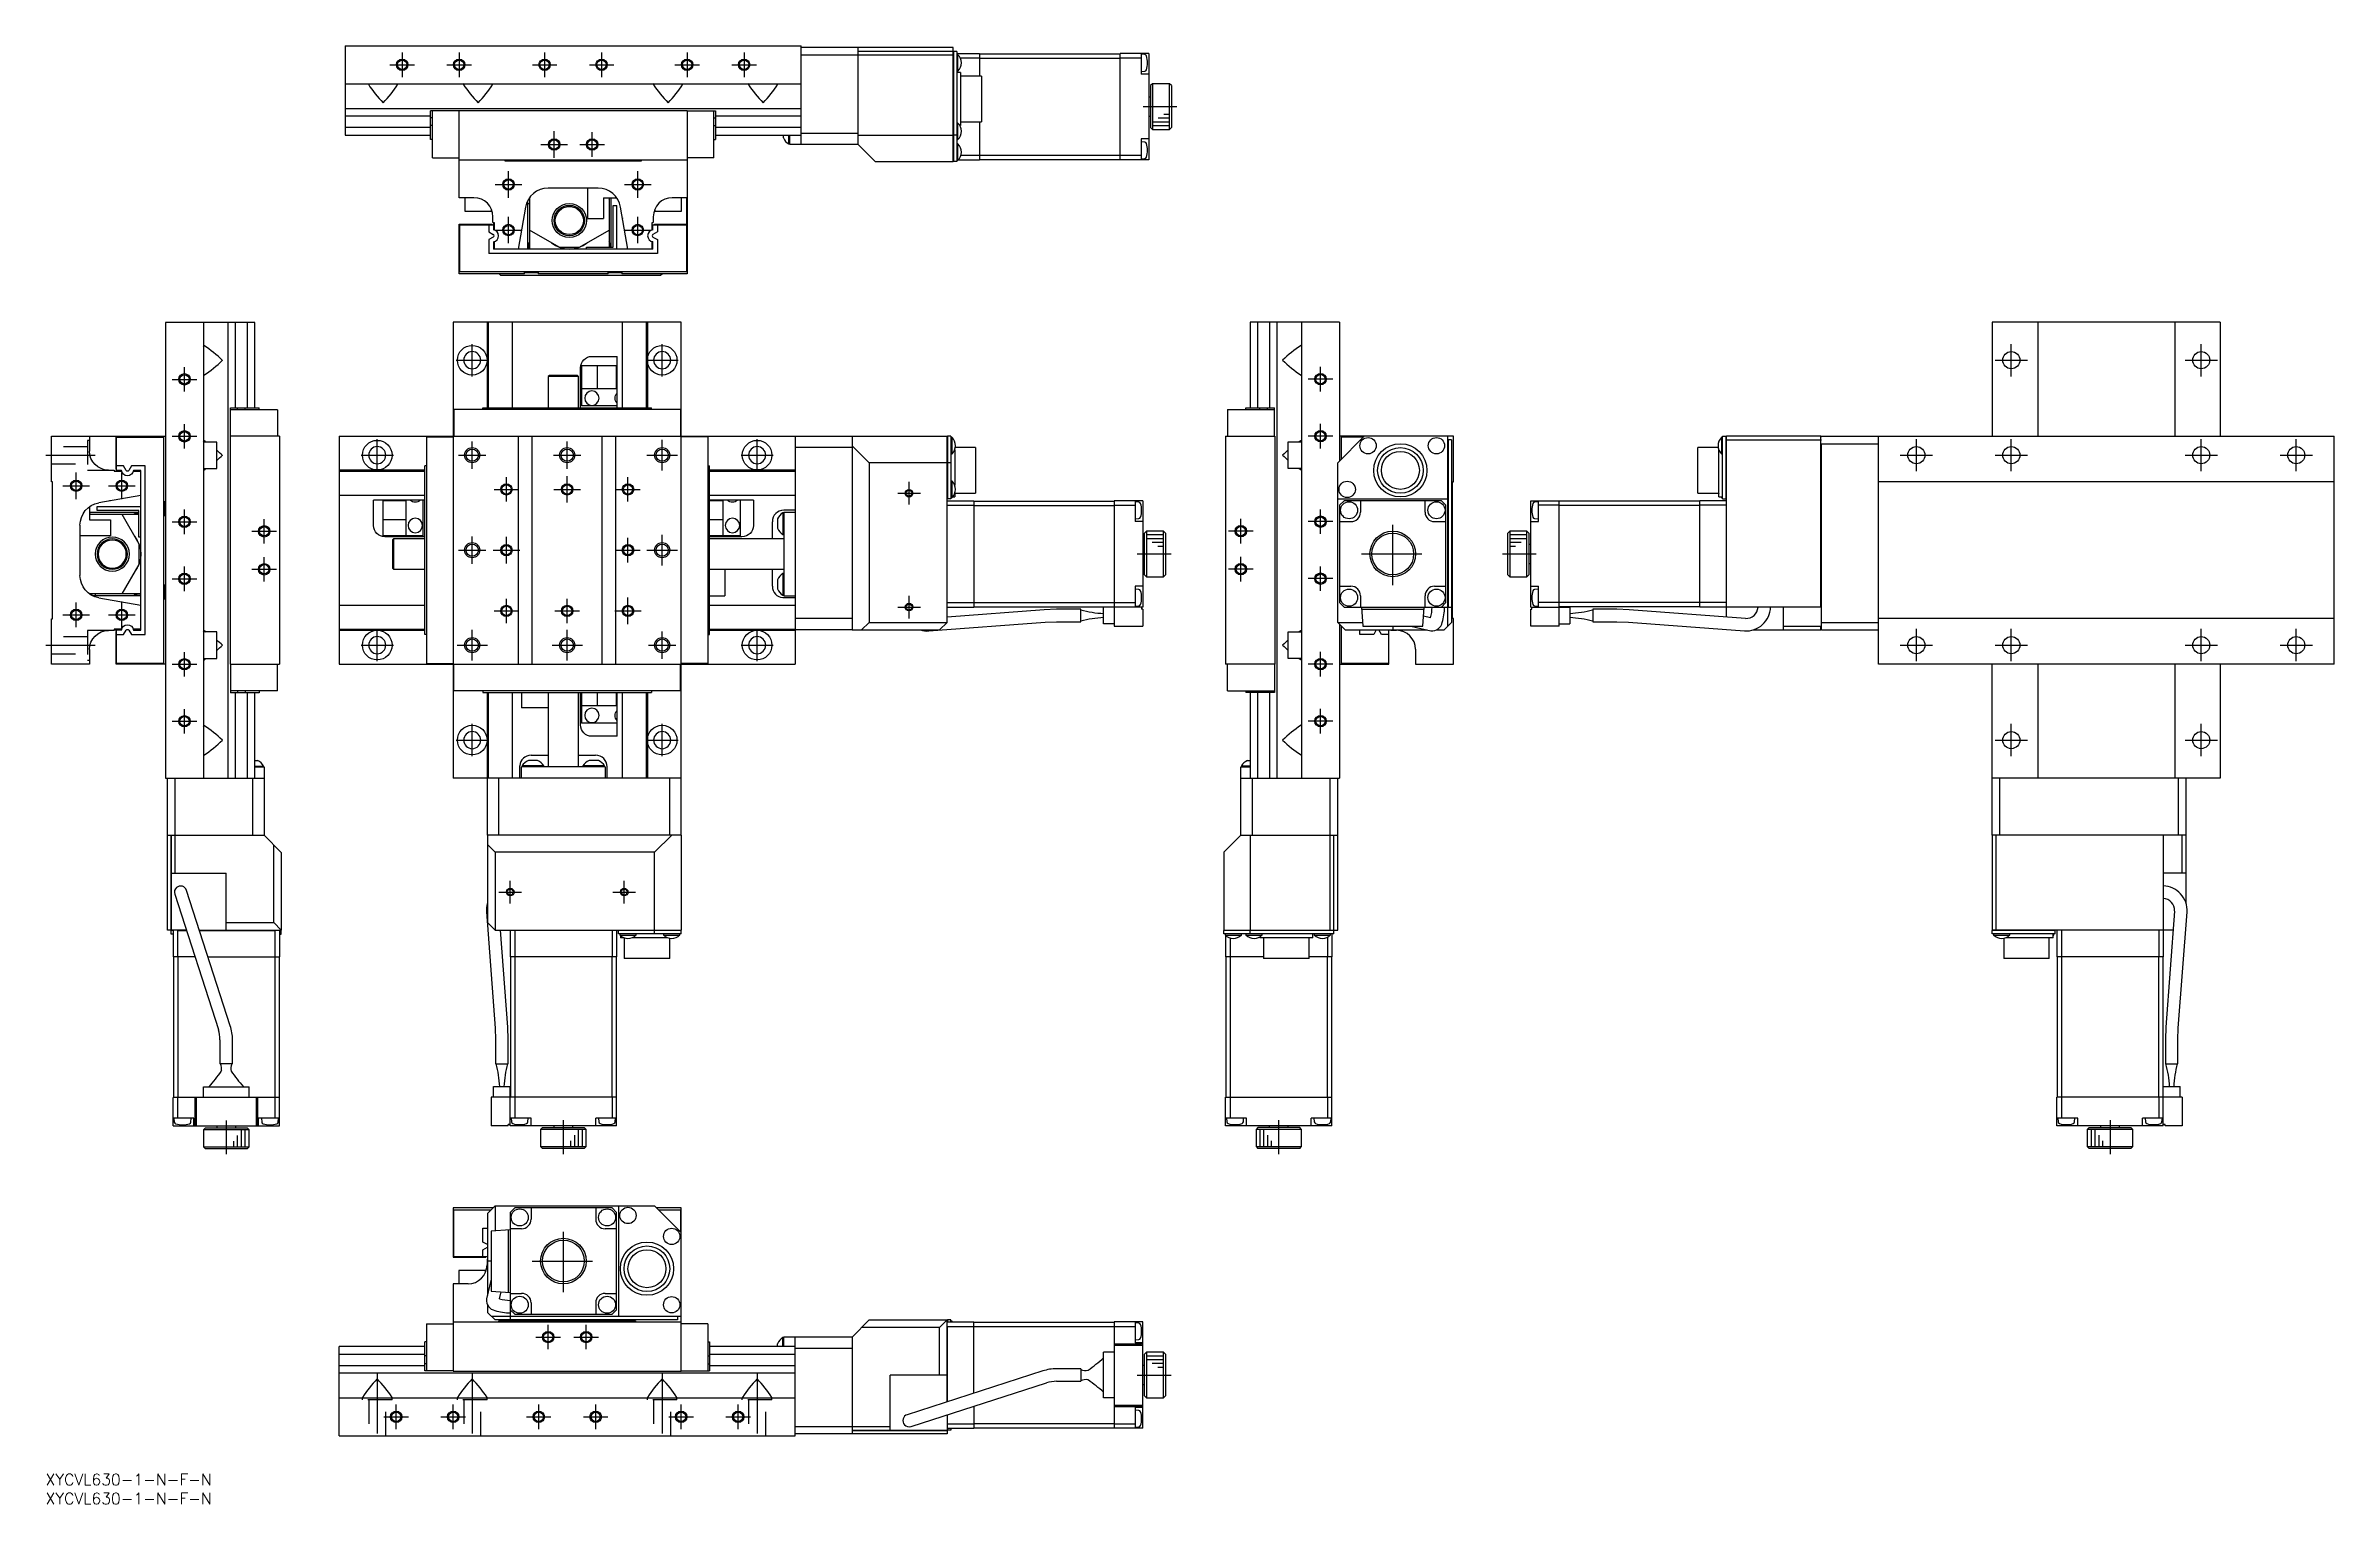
# Model space of a CAD drawing. Extents: x 0 to 602, y -8 to 376.
import ezdxf

# ---------------------------------------------------------------- set-up
doc = ezdxf.new("R2010")
doc.units = 0
doc.header["$LTSCALE"] = 0.5
doc.linetypes.add('CENTER', pattern=[50.8, 31.75, -6.35, 6.35, -6.35])
doc.linetypes.add('DASHED', pattern=[19.05, 12.7, -6.35])
for name, color, linetype in [('MSM_CENTER', 1, 'CENTER'), ('MSM_CONTINUOUS', 7, 'CONTINUOUS'), ('MSM_DASHED', 4, 'DASHED'), ('MSM_NARROW', 5, 'CONTINUOUS'), ('MSM_PART_NUMBER', 7, 'CONTINUOUS')]:
    doc.layers.add(name, color=color, linetype=linetype)
doc.styles.get("Standard").update_dxf_attribs({"font": 'txt.shx', "height": 3, "bigfont": 'bigfont.shx'})

# ---------------------------------------------------------------- blocks, each defined once
blk = doc.blocks.new('*U2')
at = {"layer": 'MSM_PART_NUMBER'}
blk.add_text('XYCVL630-1-N-F-N', height=3, dxfattribs=at).set_placement((0, -3))
blk = doc.blocks.new('*U3')
at = {"layer": 'MSM_PART_NUMBER'}
blk.add_text('XYCVL630-1-N-F-N', height=3, dxfattribs=at).set_placement((0, -8))

msp = doc.modelspace()

# ---------------------------------------------------------------- linework, layer by layer
at = {"layer": 'MSM_CENTER'}
for p, q in [((93.87, 374.11), (93.87, 367.65)), ((108.87, 374.11), (108.87, 367.65)), ((131.37, 374.11), (131.37, 367.65)), ((146.37, 374.11), (146.37, 367.65)), ((168.87, 374.11), (168.87, 367.65)), ((183.87, 374.11), (183.87, 367.65)), ((90.64, 370.88), (97.1, 370.88)), ((105.64, 370.88), (112.1, 370.88)), ((128.14, 370.88), (134.6, 370.88)), ((143.14, 370.88), (149.6, 370.88)), ((165.64, 370.88), (172.1, 370.88)), ((180.64, 370.88), (187.1, 370.88)), ((288.92, 359.88), (297.82, 359.88)), ((130.37, 349.88), (137.37, 349.88)), ((133.87, 346.38), (133.87, 353.38)), ((140.64, 349.88), (147.1, 349.88)), ((143.87, 346.65), (143.87, 353.11)), ((118.37, 339.38), (125.37, 339.38)), ((121.87, 335.88), (121.87, 342.88)), ((152.37, 339.38), (159.37, 339.38)), ((155.87, 335.88), (155.87, 342.88)), ((118.37, 327.38), (125.37, 327.38)), ((121.87, 323.88), (121.87, 330.88)), ((152.37, 327.38), (159.37, 327.38)), ((155.87, 323.88), (155.87, 330.88)), ((112.31, 288.87), (112.31, 297.37)), ((162.31, 288.87), (162.31, 297.37)), ((517.44, 288.87), (517.44, 297.37)), ((567.44, 288.87), (567.44, 297.37)), ((36.56, 284.85), (36.56, 291.31)), ((108.06, 293.12), (116.56, 293.12)), ((158.06, 293.12), (166.56, 293.12)), ((335.62, 284.89), (335.62, 291.35)), ((513.19, 293.12), (521.69, 293.12)), ((563.19, 293.12), (571.69, 293.12)), ((33.33, 288.08), (39.79, 288.08)), ((338.85, 288.12), (332.39, 288.12)), ((33.33, 273.08), (39.79, 273.08)), ((36.56, 269.85), (36.56, 276.31)), ((87.31, 263.87), (87.31, 272.37)), ((112.31, 264.49), (112.31, 271.74)), ((137.31, 264.49), (137.31, 271.74)), ((162.31, 264.12), (162.31, 272.12)), ((187.31, 263.87), (187.31, 272.37)), ((338.85, 273.12), (332.39, 273.12)), ((335.62, 269.89), (335.62, 276.35)), ((492.44, 263.87), (492.44, 272.37)), ((517.44, 263.87), (517.44, 272.37)), ((567.44, 263.87), (567.44, 272.37)), ((592.44, 263.87), (592.44, 272.37)), ((0.06, 268.08), (13.06, 268.08)), ((83.06, 268.12), (91.56, 268.12)), ((108.69, 268.12), (115.93, 268.12)), ((133.69, 268.12), (140.93, 268.12)), ((158.31, 268.12), (166.31, 268.12)), ((183.06, 268.12), (191.56, 268.12)), ((488.19, 268.12), (496.69, 268.12)), ((513.19, 268.12), (521.69, 268.12)), ((563.19, 268.12), (571.69, 268.12)), ((588.19, 268.12), (596.69, 268.12)), ((4.56, 260.08), (11.56, 260.08)), ((8.06, 256.58), (8.06, 263.58)), ((16.56, 260.08), (23.56, 260.08)), ((20.06, 256.58), (20.06, 263.58)), ((118.08, 259.12), (124.54, 259.12)), ((121.31, 255.89), (121.31, 262.35)), ((133.81, 259.12), (140.81, 259.12)), ((137.31, 255.62), (137.31, 262.62)), ((150.08, 259.12), (156.54, 259.12)), ((153.31, 255.89), (153.31, 262.35)), ((227.31, 255.12), (227.31, 261.12)), ((36.56, 247.35), (36.56, 253.81)), ((224.31, 258.12), (230.31, 258.12)), ((335.62, 247.39), (335.62, 253.85)), ((33.33, 250.58), (39.79, 250.58)), ((54.33, 248.08), (60.79, 248.08)), ((57.56, 244.85), (57.56, 251.31)), ((162.31, 239.12), (162.31, 247.12)), ((317.85, 248.12), (311.39, 248.12)), ((314.62, 244.89), (314.62, 251.35)), ((338.85, 250.62), (332.39, 250.62)), ((354.62, 233.92), (354.62, 250.32)), ((57.56, 234.85), (57.56, 241.31)), ((108.69, 243.12), (115.93, 243.12)), ((112.31, 239.49), (112.31, 246.74)), ((117.81, 243.12), (124.81, 243.12)), ((121.31, 239.62), (121.31, 246.62)), ((150.08, 243.12), (156.54, 243.12)), ((153.31, 239.89), (153.31, 246.35)), ((158.31, 243.12), (166.31, 243.12)), ((287.36, 242.12), (296.26, 242.12)), ((314.62, 234.89), (314.62, 241.35)), ((346.42, 242.12), (362.82, 242.12)), ((383.49, 242.12), (392.39, 242.12)), ((33.33, 235.58), (39.79, 235.58)), ((36.56, 232.35), (36.56, 238.81)), ((54.33, 238.08), (60.79, 238.08)), ((317.85, 238.12), (311.39, 238.12)), ((338.85, 235.62), (332.39, 235.62)), ((335.62, 232.39), (335.62, 238.85)), ((8.06, 222.85), (8.06, 229.31)), ((20.06, 222.58), (20.06, 229.58)), ((121.31, 223.89), (121.31, 230.35)), ((137.31, 223.89), (137.31, 230.35)), ((153.31, 223.62), (153.31, 230.62)), ((227.31, 225.12), (227.31, 231.12)), ((4.56, 226.08), (11.56, 226.08)), ((16.56, 226.08), (23.56, 226.08)), ((118.08, 227.12), (124.54, 227.12)), ((134.08, 227.12), (140.54, 227.12)), ((149.81, 227.12), (156.81, 227.12)), ((224.31, 228.12), (230.31, 228.12)), ((0.06, 218.08), (13.06, 218.08)), ((83.06, 218.12), (91.56, 218.12)), ((87.31, 213.87), (87.31, 222.37)), ((108.31, 218.12), (116.31, 218.12)), ((112.31, 214.12), (112.31, 222.12)), ((133.31, 218.12), (141.31, 218.12)), ((137.31, 214.12), (137.31, 222.12)), ((158.69, 218.12), (165.93, 218.12)), ((162.31, 214.49), (162.31, 221.74)), ((183.06, 218.12), (191.56, 218.12)), ((187.31, 213.87), (187.31, 222.37)), ((488.19, 218.12), (496.69, 218.12)), ((492.44, 213.87), (492.44, 222.37)), ((513.19, 218.12), (521.69, 218.12)), ((517.44, 213.87), (517.44, 222.37)), ((563.19, 218.12), (571.69, 218.12)), ((567.44, 213.87), (567.44, 222.37)), ((588.19, 218.12), (596.69, 218.12)), ((592.44, 213.87), (592.44, 222.37)), ((33.33, 213.08), (39.79, 213.08)), ((36.56, 209.85), (36.56, 216.31)), ((338.85, 213.12), (332.39, 213.12)), ((335.62, 209.89), (335.62, 216.35)), ((36.56, 194.85), (36.56, 201.31)), ((335.62, 194.89), (335.62, 201.35)), ((33.33, 198.08), (39.79, 198.08)), ((108.06, 193.12), (116.56, 193.12)), ((112.31, 188.87), (112.31, 197.37)), ((158.06, 193.12), (166.56, 193.12)), ((162.31, 188.87), (162.31, 197.37)), ((338.85, 198.12), (332.39, 198.12)), ((513.19, 193.12), (521.69, 193.12)), ((517.44, 188.87), (517.44, 197.37)), ((563.19, 193.12), (571.69, 193.12)), ((567.44, 188.87), (567.44, 197.37)), ((119.31, 153.12), (125.31, 153.12)), ((122.31, 150.12), (122.31, 156.12)), ((149.31, 153.12), (155.31, 153.12)), ((152.31, 150.12), (152.31, 156.12)), ((47.56, 93.03), (47.56, 84.13)), ((136.31, 84.17), (136.31, 93.07)), ((324.62, 84.17), (324.62, 93.07)), ((543.44, 93.07), (543.44, 84.17)), ((136.31, 47.8), (136.31, 64.2)), ((128.11, 56), (144.51, 56)), ((132.31, 32.77), (132.31, 39.23)), ((142.31, 32.77), (142.31, 39.23)), ((129.08, 36), (135.54, 36)), ((139.08, 36), (145.54, 36)), ((87.31, 26.5), (87.31, 8)), ((112.31, 26.5), (112.31, 8)), ((162.31, 26.5), (162.31, 8)), ((187.31, 26.5), (187.31, 8)), ((287.36, 26), (296.26, 26)), ((92.31, 11.77), (92.31, 18.23)), ((107.31, 11.77), (107.31, 18.23)), ((129.81, 11.77), (129.81, 18.23)), ((144.81, 11.77), (144.81, 18.23)), ((167.31, 11.77), (167.31, 18.23)), ((182.31, 11.77), (182.31, 18.23)), ((89.08, 15), (95.54, 15)), ((104.08, 15), (110.54, 15)), ((126.58, 15), (133.04, 15)), ((141.58, 15), (148.04, 15)), ((164.08, 15), (170.54, 15)), ((179.08, 15), (185.54, 15))]:
    msp.add_line(p, q, dxfattribs=at)
at = {"layer": 'MSM_CONTINUOUS'}
for p, q in [((78.87, 375.88), (198.87, 375.88)), ((78.87, 375.88), (78.87, 352.38)), ((198.87, 349.88), (198.87, 375.88)), ((238.87, 375.38), (198.87, 375.38)), ((213.87, 349.88), (213.87, 375.38)), ((238.87, 374.38), (213.87, 374.38)), ((238.87, 374.48), (238.77, 374.38)), ((238.87, 374.48), (238.87, 375.38)), ((238.97, 374.38), (238.87, 374.28)), ((238.87, 345.38), (238.87, 374.38)), ((239.87, 374.38), (238.97, 374.38)), ((238.97, 374.38), (238.97, 345.38)), ((239.87, 374.38), (239.87, 345.38)), ((239.87, 373.88), (245.87, 373.88)), ((240.16, 373.53), (239.87, 373.53)), ((240.16, 369.23), (240.16, 373.53)), ((245.87, 373.88), (245.87, 367.88)), ((245.87, 373.78), (282.87, 373.78)), ((290.37, 373.88), (282.87, 373.88)), ((282.87, 345.88), (282.87, 373.88)), ((288.37, 373.88), (288.37, 368.38)), ((289.35, 373.54), (288.37, 373.63)), ((290.37, 373.88), (290.37, 345.88)), ((238.87, 373.38), (198.87, 373.38)), ((239.87, 369.23), (240.16, 369.23)), ((240.87, 368.88), (239.87, 368.88)), ((240.77, 372.68), (245.87, 372.68)), ((240.87, 368.88), (240.87, 354.88)), ((246.37, 367.88), (240.87, 367.88)), ((245.87, 372.64), (282.87, 372.64)), ((246.37, 367.88), (246.37, 355.88)), ((282.87, 372.68), (288.37, 372.68)), ((288.37, 369.13), (289.35, 369.21)), ((290.37, 368.38), (288.37, 368.38)), ((78.87, 365.88), (198.87, 365.88)), ((85.12, 365.88), (84.97, 365.75)), ((92.61, 365.88), (92.77, 365.75)), ((110.12, 365.88), (109.97, 365.75)), ((117.61, 365.88), (117.77, 365.75)), ((160.12, 365.88), (159.97, 365.75)), ((167.61, 365.88), (167.77, 365.75)), ((185.12, 365.88), (184.97, 365.75)), ((192.61, 365.88), (192.77, 365.75)), ((290.87, 362.38), (290.37, 362.38)), ((291.37, 365.88), (290.87, 365.38)), ((290.87, 365.38), (290.87, 354.38)), ((295.87, 365.88), (291.37, 365.88)), ((291.37, 365.88), (291.37, 353.88)), ((296.37, 365.38), (295.87, 365.88)), ((295.87, 353.88), (295.87, 365.88)), ((296.37, 365.38), (296.37, 354.38)), ((78.87, 359.38), (198.87, 359.38)), ((78.87, 357.41), (101.37, 357.41)), ((101.37, 351.18), (101.37, 358.78)), ((108.87, 358.78), (101.37, 358.78)), ((101.87, 356.9), (101.37, 356.9)), ((101.87, 346.38), (101.87, 358.78)), ((108.87, 358.88), (168.87, 358.88)), ((108.87, 335.88), (108.87, 358.88)), ((168.87, 358.88), (168.87, 315.88)), ((168.87, 358.78), (176.37, 358.78)), ((175.87, 346.38), (175.87, 358.78)), ((175.87, 356.9), (176.37, 356.9)), ((176.37, 358.78), (176.37, 351.18)), ((176.37, 357.41), (198.87, 357.41)), ((240.16, 355.53), (239.87, 355.53)), ((240.16, 351.23), (240.16, 355.53)), ((240.87, 355.88), (246.37, 355.88)), ((245.87, 355.88), (245.87, 345.88)), ((290.37, 357.38), (290.87, 357.38)), ((101.37, 354.34), (78.87, 354.34)), ((78.87, 352.38), (101.37, 352.38)), ((101.87, 354.85), (101.37, 354.85)), ((101.87, 351.18), (101.37, 351.18)), ((175.87, 354.85), (176.37, 354.85)), ((175.87, 351.18), (176.37, 351.18)), ((198.87, 354.34), (176.37, 354.34)), ((176.37, 352.38), (198.87, 352.38)), ((194.22, 351.66), (194.22, 352.38)), ((195.67, 350.03), (195.67, 352.38)), ((195.67, 350.03), (195.87, 350.03)), ((195.87, 349.88), (195.87, 352.38)), ((213.87, 349.88), (195.87, 349.88)), ((198.87, 352.88), (213.87, 352.88)), ((213.87, 352.38), (238.87, 352.38)), ((213.87, 349.88), (218.37, 345.38)), ((238.87, 352.42), (238.97, 352.38)), ((239.87, 352.38), (238.97, 352.38)), ((239.87, 351.23), (240.16, 351.23)), ((240.16, 350.03), (239.87, 350.03)), ((240.16, 345.73), (240.16, 350.03)), ((240.66, 354.88), (240.87, 354.88)), ((290.37, 351.38), (288.37, 351.38)), ((288.37, 351.38), (288.37, 345.88)), ((289.35, 350.54), (288.37, 350.63)), ((290.87, 354.38), (291.37, 353.88)), ((291.37, 353.88), (295.87, 353.88)), ((295.87, 353.88), (296.37, 354.38)), ((101.87, 346.38), (108.87, 346.38)), ((108.87, 345.88), (168.87, 345.88)), ((120.87, 345.88), (120.87, 345.58)), ((120.87, 345.58), (156.87, 345.58)), ((156.87, 345.58), (156.87, 345.88)), ((175.87, 346.38), (168.87, 346.38)), ((218.37, 345.38), (238.87, 345.38)), ((238.87, 345.48), (238.97, 345.38)), ((239.87, 345.38), (238.97, 345.38)), ((239.87, 345.73), (240.16, 345.73)), ((240.3, 345.88), (245.87, 345.88)), ((240.96, 347.08), (245.87, 347.08)), ((245.87, 347.12), (282.87, 347.12)), ((245.87, 345.98), (282.87, 345.98)), ((282.87, 347.08), (288.37, 347.08)), ((290.37, 345.88), (282.87, 345.88)), ((288.37, 346.13), (289.35, 346.21)), ((145.46, 338.38), (132.27, 338.38)), ((142.67, 338.38), (142.67, 330.38)), ((112.77, 335.88), (108.87, 335.88)), ((110.37, 335.88), (110.37, 332.38)), ((110.37, 332.38), (117.37, 332.38)), ((117.37, 332.38), (117.37, 332.83)), ((126.37, 333.42), (124.42, 322.38)), ((126.87, 334.98), (126.87, 322.38)), ((126.87, 334.38), (127.37, 334.38)), ((127.37, 335.83), (127.37, 322.38)), ((146.87, 335.88), (150.33, 335.88)), ((146.87, 335.88), (146.87, 330.38)), ((148.37, 335.88), (148.37, 322.88)), ((148.87, 322.88), (148.87, 335.88)), ((149.37, 333.88), (150.37, 333.88)), ((149.37, 322.88), (149.37, 333.88)), ((150.37, 322.38), (150.37, 333.88)), ((153.31, 322.38), (151.37, 333.42)), ((160.37, 332.83), (160.37, 332.38)), ((160.37, 332.38), (167.37, 332.38)), ((168.87, 335.88), (164.97, 335.88)), ((167.37, 332.38), (167.37, 335.88)), ((168.77, 328.88), (168.77, 335.88)), ((108.87, 328.88), (117.47, 328.88)), ((108.87, 315.88), (108.87, 328.88)), ((109.07, 328.78), (117.87, 328.78)), ((109.07, 316.38), (109.07, 328.78)), ((116.67, 328.78), (116.67, 326.9)), ((116.67, 326.9), (117.86, 326.21)), ((117.86, 325.54), (116.67, 324.85)), ((117.47, 328.88), (117.47, 328.78)), ((117.77, 329.38), (117.77, 330.88)), ((117.77, 329.38), (118.07, 329.38)), ((117.87, 329.38), (117.87, 327.45)), ((117.97, 329.38), (117.97, 327.44)), ((118.07, 329.38), (118.07, 327.41)), ((135.16, 322.88), (127.37, 327.38)), ((140.57, 322.88), (148.37, 327.38)), ((142.67, 330.38), (146.87, 330.38)), ((151.87, 330.59), (151.87, 330.38)), ((151.9, 330.38), (151.87, 330.38)), ((159.67, 329.38), (159.97, 329.38)), ((159.67, 327.41), (159.67, 329.38)), ((159.87, 328.78), (168.67, 328.78)), ((159.87, 327.45), (159.87, 328.78)), ((161.07, 326.9), (159.87, 326.21)), ((159.87, 325.54), (161.07, 324.85)), ((159.97, 330.88), (159.97, 329.38)), ((160.27, 328.88), (168.87, 328.88)), ((160.27, 328.78), (160.27, 328.88)), ((161.07, 328.78), (161.07, 326.9)), ((168.67, 328.78), (168.67, 316.38)), ((116.67, 324.85), (116.67, 321.18)), ((161.07, 321.18), (116.67, 321.18)), ((117.87, 324.3), (117.87, 322.38)), ((117.87, 322.88), (118.07, 322.68)), ((159.87, 322.38), (117.87, 322.38)), ((117.97, 324.32), (117.97, 322.38)), ((118.07, 324.34), (118.07, 322.38)), ((135.16, 322.88), (140.57, 322.88)), ((142.37, 322.88), (149.37, 322.88)), ((142.37, 322.38), (142.37, 322.88)), ((159.67, 322.38), (159.67, 324.34)), ((159.87, 322.38), (159.87, 324.3)), ((161.07, 324.85), (161.07, 321.18)), ((126.07, 315.88), (108.87, 315.88)), ((168.67, 316.38), (109.07, 316.38)), ((119.37, 315.88), (119.87, 315.38)), ((161.87, 315.38), (119.87, 315.38)), ((126.07, 316.23), (129.67, 316.23)), ((126.07, 315.88), (126.07, 316.23)), ((129.67, 316.23), (129.67, 315.88)), ((148.07, 315.88), (129.67, 315.88)), ((148.07, 316.23), (151.67, 316.23)), ((148.07, 315.88), (148.07, 316.23)), ((151.67, 316.23), (151.67, 315.88)), ((168.87, 315.88), (151.67, 315.88)), ((162.37, 315.88), (161.87, 315.38)), ((31.56, 303.08), (31.56, 183.08)), ((55.06, 303.08), (31.56, 303.08)), ((41.56, 303.08), (41.56, 183.08)), ((48.06, 183.08), (48.06, 303.08)), ((50.02, 280.58), (50.02, 303.08)), ((53.09, 303.08), (53.09, 280.58)), ((55.06, 280.58), (55.06, 303.08)), ((107.31, 303.12), (107.31, 183.12)), ((167.31, 303.12), (107.31, 303.12)), ((116.21, 303.12), (116.21, 280.62)), ((116.51, 303.12), (116.51, 280.62)), ((122.86, 303.12), (122.86, 280.62)), ((151.76, 303.12), (151.76, 280.62)), ((158.11, 303.12), (158.11, 280.62)), ((158.41, 303.12), (158.41, 280.62)), ((167.31, 168.12), (167.31, 303.12)), ((317.12, 303.12), (317.12, 280.62)), ((340.62, 303.12), (317.12, 303.12)), ((319.09, 280.62), (319.09, 303.12)), ((322.16, 303.12), (322.16, 280.62)), ((324.12, 303.12), (324.12, 183.12)), ((330.62, 303.12), (330.62, 183.12)), ((340.62, 303.12), (340.62, 266.62)), ((512.44, 303.12), (512.44, 273.12)), ((572.44, 303.12), (512.44, 303.12)), ((524.44, 303.12), (524.44, 273.12)), ((560.44, 303.12), (560.44, 273.12)), ((572.44, 303.12), (572.44, 273.12)), ((41.56, 296.82), (41.69, 296.98)), ((330.62, 296.86), (330.49, 297.02)), ((41.56, 289.34), (41.69, 289.18)), ((140.81, 280.62), (140.81, 291.12)), ((150.43, 291.62), (141.11, 291.62)), ((141.11, 291.62), (141.11, 281.12)), ((143.81, 294.12), (150.43, 294.12)), ((145.31, 285.62), (145.31, 291.62)), ((150.31, 285.62), (150.31, 291.62)), ((150.43, 280.62), (150.43, 294.12)), ((330.62, 289.37), (330.49, 289.22)), ((132.61, 289.12), (132.31, 288.82)), ((140.31, 288.82), (132.31, 288.82)), ((132.31, 288.82), (132.31, 280.62)), ((140.01, 289.12), (132.61, 289.12)), ((140.31, 288.82), (140.01, 289.12)), ((140.31, 280.62), (140.31, 288.82)), ((150.43, 285.62), (141.11, 285.62)), ((48.66, 280.58), (56.26, 280.58)), ((48.66, 273.08), (48.66, 280.58)), ((61.06, 280.08), (48.66, 280.08)), ((50.53, 280.08), (50.53, 280.58)), ((52.58, 280.08), (52.58, 280.58)), ((56.26, 280.08), (56.26, 280.58)), ((61.06, 280.08), (61.06, 273.08)), ((107.51, 280.12), (107.51, 273.12)), ((167.11, 280.12), (107.51, 280.12)), ((115.11, 280.12), (115.11, 280.62)), ((115.11, 280.62), (159.51, 280.62)), ((150.43, 281.12), (141.11, 281.12)), ((159.51, 280.12), (159.51, 280.62)), ((167.11, 280.12), (167.11, 273.12)), ((311.12, 280.12), (311.12, 273.12)), ((311.12, 280.12), (323.52, 280.12)), ((315.92, 280.12), (315.92, 280.62)), ((315.92, 280.62), (323.52, 280.62)), ((319.6, 280.12), (319.6, 280.62)), ((321.65, 280.12), (321.65, 280.62)), ((323.52, 273.12), (323.52, 280.62)), ((1.56, 261.08), (1.56, 273.08)), ((1.56, 273.08), (31.56, 273.08)), ((11.56, 273.08), (11.56, 269.18)), ((18.56, 264.48), (18.56, 273.08)), ((18.66, 264.08), (18.66, 272.88)), ((18.66, 272.88), (31.06, 272.88)), ((31.06, 272.88), (31.06, 213.28)), ((41.56, 271.82), (41.69, 271.98)), ((45.06, 271.58), (41.56, 271.58)), ((45.06, 264.58), (45.06, 271.58)), ((48.56, 273.08), (48.56, 213.08)), ((61.56, 273.08), (48.56, 273.08)), ((61.56, 273.08), (61.56, 213.08)), ((77.31, 273.12), (77.31, 213.12)), ((77.31, 273.12), (212.31, 273.12)), ((100.31, 272.92), (107.31, 272.92)), ((100.31, 272.92), (100.31, 213.32)), ((124.51, 213.12), (124.51, 273.12)), ((128.11, 213.12), (128.11, 273.12)), ((146.51, 213.12), (146.51, 273.12)), ((150.11, 213.12), (150.11, 273.12)), ((174.31, 272.92), (167.31, 272.92)), ((174.31, 272.92), (174.31, 213.32)), ((197.31, 273.12), (197.31, 213.12)), ((212.31, 273.12), (237.31, 273.12)), ((212.31, 273.12), (212.31, 222.12)), ((237.31, 273.02), (237.41, 273.12)), ((237.31, 224.12), (237.31, 273.12)), ((238.31, 273.12), (237.41, 273.12)), ((237.41, 273.12), (237.41, 256.62)), ((238.31, 273.12), (238.31, 256.62)), ((238.6, 272.77), (238.31, 272.77)), ((238.6, 268.47), (238.6, 272.77)), ((310.62, 273.12), (310.62, 213.12)), ((310.62, 273.12), (323.62, 273.12)), ((323.62, 273.12), (323.62, 213.12)), ((327.12, 271.62), (330.62, 271.62)), ((327.12, 264.62), (327.12, 271.62)), ((330.62, 271.86), (330.49, 272.02)), ((347.12, 273.12), (340.12, 266.12)), ((370.62, 273.12), (340.62, 273.12)), ((341.12, 267.12), (341.12, 272.92)), ((341.12, 272.92), (346.92, 272.92)), ((369.12, 223.12), (369.12, 273.12)), ((370.12, 272.12), (369.12, 272.12)), ((369.22, 272.12), (369.22, 228.12)), ((370.12, 272.12), (370.12, 224.12)), ((370.62, 261.12), (370.62, 273.12)), ((441.14, 272.77), (441.14, 268.47)), ((441.44, 272.77), (441.14, 272.77)), ((441.44, 256.62), (441.44, 273.12)), ((441.44, 273.12), (442.34, 273.12)), ((442.34, 256.62), (442.34, 273.12)), ((442.34, 273.12), (442.44, 273.02)), ((442.44, 225.52), (442.44, 273.12)), ((467.34, 273.12), (442.44, 273.12)), ((442.44, 272.12), (467.44, 272.12)), ((467.34, 273.12), (467.44, 273.02)), ((467.34, 228.12), (467.34, 273.12)), ((467.44, 273.12), (602.44, 273.12)), ((467.44, 222.12), (467.44, 271.12)), ((467.44, 271.12), (482.44, 271.12)), ((482.44, 213.12), (482.44, 273.12)), ((602.44, 213.12), (602.44, 273.12)), ((20.53, 265.28), (18.66, 265.28)), ((21.22, 264.09), (20.53, 265.28)), ((22.58, 265.28), (21.89, 264.09)), ((26.26, 265.28), (22.58, 265.28)), ((26.26, 220.88), (26.26, 265.28)), ((99.81, 220.92), (99.81, 265.32)), ((100.31, 265.32), (99.81, 265.32)), ((174.31, 265.32), (174.81, 265.32)), ((174.81, 220.92), (174.81, 265.32)), ((212.31, 270.12), (197.31, 270.12)), ((212.31, 270.62), (216.81, 266.12)), ((216.81, 266.12), (216.81, 224.12)), ((237.31, 266.12), (216.81, 266.12)), ((237.31, 266.07), (237.41, 266.12)), ((238.31, 266.12), (237.41, 266.12)), ((238.31, 268.47), (238.6, 268.47)), ((239.31, 269.54), (239.31, 260.19)), ((244.81, 270.12), (239.47, 270.12)), ((244.81, 270.12), (244.81, 258.12)), ((340.12, 224.12), (340.12, 266.12)), ((434.94, 258.12), (434.94, 270.12)), ((440.28, 270.12), (434.94, 270.12)), ((440.44, 257.12), (440.44, 269.54)), ((441.14, 268.47), (441.44, 268.47)), ((1.86, 261.08), (1.56, 261.08)), ((1.86, 225.08), (1.86, 261.08)), ((16.56, 264.18), (18.06, 264.18)), ((18.06, 264.18), (18.06, 263.88)), ((18.06, 263.88), (20.02, 263.88)), ((18.66, 264.48), (18.56, 264.48)), ((19.98, 264.08), (18.66, 264.08)), ((23.09, 263.88), (25.06, 263.88)), ((25.06, 264.08), (23.13, 264.08)), ((25.06, 222.08), (25.06, 264.08)), ((41.56, 264.58), (45.06, 264.58)), ((41.56, 264.34), (41.69, 264.18)), ((77.31, 264.22), (99.81, 264.22)), ((77.31, 263.92), (99.81, 263.92)), ((174.81, 264.22), (197.31, 264.22)), ((174.81, 263.92), (197.31, 263.92)), ((238.6, 261.27), (238.31, 261.27)), ((238.6, 256.97), (238.6, 261.27)), ((330.62, 264.62), (327.12, 264.62)), ((330.62, 264.37), (330.49, 264.22)), ((370.32, 261.12), (370.62, 261.12)), ((370.32, 225.12), (370.32, 261.12)), ((602.44, 261.12), (482.44, 261.12)), ((11.56, 254.55), (11.56, 251.08)), ((11.56, 253.08), (24.56, 253.08)), ((13.56, 253.58), (13.56, 254.58)), ((13.56, 254.58), (25.06, 254.58)), ((24.56, 253.58), (13.56, 253.58)), ((25.06, 257.53), (14.02, 255.58)), ((17.06, 256.08), (16.85, 256.08)), ((17.06, 256.12), (17.06, 256.08)), ((24.56, 246.58), (24.56, 253.58)), ((31.56, 255.88), (31.21, 255.88)), ((31.21, 255.88), (31.21, 252.28)), ((77.31, 257.56), (99.81, 257.56)), ((99.81, 256.24), (86.31, 256.24)), ((86.31, 249.62), (86.31, 256.24)), ((88.81, 256.24), (88.81, 246.92)), ((94.81, 256.12), (88.81, 256.12)), ((94.81, 256.24), (94.81, 246.92)), ((99.31, 256.24), (99.31, 246.92)), ((174.81, 257.56), (197.31, 257.56)), ((186.31, 256.24), (174.81, 256.24)), ((178.31, 256.12), (174.81, 256.12)), ((178.31, 256.24), (178.31, 246.92)), ((182.81, 256.24), (182.81, 246.92)), ((186.31, 256.24), (186.31, 249.62)), ((197.31, 253.61), (194.31, 253.61)), ((194.31, 253.12), (197.31, 253.12)), ((194.31, 253.12), (194.31, 231.12)), ((237.31, 256.72), (237.41, 256.62)), ((237.31, 256.12), (244.31, 256.12)), ((237.31, 254.92), (244.31, 254.92)), ((238.31, 256.62), (237.41, 256.62)), ((238.31, 256.97), (238.6, 256.97)), ((238.74, 257.12), (239.31, 257.12)), ((239.31, 258.04), (239.31, 257.12)), ((239.34, 258.12), (244.81, 258.12)), ((244.31, 256.12), (244.31, 228.12)), ((244.31, 256.02), (281.31, 256.02)), ((244.31, 254.87), (281.31, 254.87)), ((281.31, 256.12), (281.31, 223.12)), ((288.81, 256.12), (281.31, 256.12)), ((281.31, 254.92), (286.81, 254.92)), ((286.81, 256.12), (286.81, 250.62)), ((287.79, 255.78), (286.81, 255.87)), ((288.81, 256.12), (288.81, 228.12)), ((340.12, 256.62), (369.12, 256.62)), ((341.82, 256.12), (340.62, 254.92)), ((340.62, 254.92), (340.62, 229.32)), ((367.42, 256.12), (341.82, 256.12)), ((346.12, 256.12), (346.12, 253.12)), ((363.12, 253.12), (363.12, 256.12)), ((368.62, 254.92), (367.42, 256.12)), ((368.62, 229.32), (368.62, 254.92)), ((390.94, 228.12), (390.94, 256.12)), ((390.94, 256.12), (398.44, 256.12)), ((392.94, 255.87), (391.95, 255.78)), ((392.94, 250.62), (392.94, 256.12)), ((398.44, 254.92), (392.94, 254.92)), ((398.44, 223.12), (398.44, 256.12)), ((435.44, 256.02), (398.44, 256.02)), ((435.44, 254.87), (398.44, 254.87)), ((434.94, 258.12), (440.44, 258.12)), ((442.44, 256.12), (435.44, 256.12)), ((435.44, 228.12), (435.44, 256.12)), ((442.44, 254.92), (435.44, 254.92)), ((440.44, 257.12), (441.44, 257.12)), ((441.14, 257.12), (441.14, 256.97)), ((441.14, 256.97), (441.44, 256.97)), ((441.44, 256.62), (442.34, 256.62)), ((442.34, 256.62), (442.44, 256.72)), ((9.06, 249.67), (9.06, 236.49)), ((11.56, 251.08), (17.06, 251.08)), ((11.61, 252.58), (24.56, 252.58)), ((17.06, 251.08), (17.06, 246.88)), ((20.06, 252.58), (24.56, 244.79)), ((31.21, 252.28), (31.56, 252.28)), ((94.81, 251.12), (88.81, 251.12)), ((178.31, 251.12), (174.81, 251.12)), ((191.31, 246.12), (191.31, 250.61)), ((192.66, 251.33), (192.66, 248.91)), ((194.11, 252.98), (194.11, 247.26)), ((194.31, 252.98), (194.11, 252.98)), ((194.11, 247.26), (194.31, 247.26)), ((286.81, 251.37), (287.79, 251.45)), ((288.81, 250.62), (286.81, 250.62)), ((289.81, 248.12), (289.31, 247.62)), ((289.31, 236.62), (289.31, 247.62)), ((289.81, 248.12), (289.81, 236.12)), ((294.31, 248.12), (289.81, 248.12)), ((294.31, 236.12), (294.31, 248.12)), ((294.81, 247.62), (294.31, 248.12)), ((294.81, 247.62), (294.81, 236.62)), ((340.62, 250.62), (343.62, 250.62)), ((365.62, 250.62), (368.62, 250.62)), ((385.44, 248.12), (384.94, 247.62)), ((384.94, 236.62), (384.94, 247.62)), ((385.44, 248.12), (385.44, 236.12)), ((389.94, 248.12), (385.44, 248.12)), ((389.94, 236.12), (389.94, 248.12)), ((390.44, 247.62), (389.94, 248.12)), ((390.44, 247.62), (390.44, 236.62)), ((390.94, 250.62), (392.94, 250.62)), ((391.95, 251.45), (392.94, 251.37)), ((17.06, 246.88), (9.06, 246.88)), ((25.06, 246.58), (24.56, 246.58)), ((24.56, 244.79), (24.56, 239.37)), ((99.31, 246.92), (88.81, 246.92)), ((99.81, 246.62), (89.31, 246.62)), ((91.61, 246.12), (91.31, 245.82)), ((91.31, 245.82), (91.31, 238.42)), ((91.61, 246.12), (91.61, 238.12)), ((99.81, 246.12), (91.61, 246.12)), ((182.81, 246.92), (174.81, 246.92)), ((183.31, 246.62), (174.81, 246.62)), ((194.31, 246.12), (174.81, 246.12)), ((289.31, 244.62), (288.81, 244.62)), ((390.94, 244.62), (390.44, 244.62)), ((24.56, 239.37), (20.06, 231.58)), ((91.31, 238.42), (91.61, 238.12)), ((91.61, 238.12), (99.81, 238.12)), ((174.81, 238.12), (194.31, 238.12)), ((178.81, 238.12), (178.81, 231.12)), ((191.31, 233.61), (191.31, 238.12)), ((192.66, 235.33), (192.66, 232.91)), ((194.11, 236.98), (194.11, 231.26)), ((194.31, 236.98), (194.11, 236.98)), ((288.81, 239.62), (289.31, 239.62)), ((289.31, 236.62), (289.81, 236.12)), ((289.81, 236.12), (294.31, 236.12)), ((294.31, 236.12), (294.81, 236.62)), ((384.94, 236.62), (385.44, 236.12)), ((385.44, 236.12), (389.94, 236.12)), ((389.94, 236.12), (390.44, 236.62)), ((390.44, 239.62), (390.94, 239.62)), ((25.06, 231.58), (11.61, 231.58)), ((25.06, 231.08), (12.61, 231.08)), ((13.06, 231.58), (13.06, 231.08)), ((14.02, 230.58), (25.06, 228.63)), ((31.56, 233.88), (31.21, 233.88)), ((31.21, 233.88), (31.21, 230.28)), ((31.21, 230.28), (31.56, 230.28)), ((174.81, 231.12), (178.81, 231.12)), ((194.11, 231.26), (194.31, 231.26)), ((194.31, 231.12), (197.31, 231.12)), ((197.31, 230.61), (194.31, 230.61)), ((237.31, 229.32), (244.31, 229.32)), ((244.31, 229.36), (281.31, 229.36)), ((281.31, 229.32), (286.81, 229.32)), ((288.81, 233.62), (286.81, 233.62)), ((286.81, 233.62), (286.81, 228.12)), ((287.79, 232.78), (286.81, 232.87)), ((340.62, 233.62), (343.62, 233.62)), ((340.62, 229.32), (341.82, 228.12)), ((346.12, 231.12), (346.12, 228.12)), ((363.12, 228.12), (363.12, 231.12)), ((365.62, 233.62), (368.62, 233.62)), ((367.42, 228.12), (368.62, 229.32)), ((390.94, 233.62), (392.94, 233.62)), ((392.94, 232.87), (391.95, 232.78)), ((392.94, 228.12), (392.94, 233.62)), ((398.44, 229.32), (392.94, 229.32)), ((435.44, 229.36), (398.44, 229.36)), ((442.44, 229.32), (435.44, 229.32)), ((1.56, 213.08), (1.56, 225.08)), ((1.56, 225.08), (1.86, 225.08)), ((77.31, 228.67), (99.81, 228.67)), ((174.81, 228.67), (197.31, 228.67)), ((212.31, 225.12), (197.31, 225.12)), ((216.81, 224.12), (214.81, 222.12)), ((216.81, 224.12), (237.31, 224.12)), ((232.53, 221.85), (263.1, 224.16)), ((237.31, 224.12), (235.31, 222.12)), ((237.41, 228.12), (237.31, 228.22)), ((262.85, 227.45), (237.31, 225.52)), ((237.41, 228.12), (244.31, 228.12)), ((244.31, 228.22), (281.31, 228.22)), ((266.12, 227.57), (262.85, 227.45)), ((263.1, 224.16), (266.12, 224.27)), ((272.51, 227.57), (266.12, 227.57)), ((266.12, 224.27), (272.51, 224.27)), ((272.51, 224.27), (272.51, 227.57)), ((278.51, 223.72), (278.51, 228.12)), ((288.81, 228.12), (278.51, 228.12)), ((281.31, 223.72), (278.51, 223.72)), ((281.31, 223.12), (288.81, 223.12)), ((286.81, 228.37), (287.79, 228.45)), ((288.51, 228.12), (288.51, 227.62)), ((288.81, 227.62), (288.51, 227.62)), ((288.81, 227.62), (288.81, 223.12)), ((340.12, 224.12), (346.65, 224.12)), ((342.12, 222.12), (340.12, 224.12)), ((340.62, 223.62), (340.62, 183.12)), ((341.12, 213.32), (341.12, 223.12)), ((341.82, 228.12), (369.12, 228.12)), ((346.37, 228.12), (346.72, 223.12)), ((346.41, 227.62), (362.84, 227.62)), ((346.72, 223.12), (362.52, 223.12)), ((354.62, 223.12), (354.62, 222.12)), ((359.36, 223.12), (364.6, 221.89)), ((362.52, 223.12), (362.87, 228.12)), ((364.55, 225.29), (362.7, 225.72)), ((368.12, 222.12), (370.12, 224.12)), ((369.22, 228.12), (369.12, 228.22)), ((369.22, 228.12), (370.12, 228.12)), ((370.62, 225.12), (370.32, 225.12)), ((370.62, 213.12), (370.62, 225.12)), ((390.94, 228.12), (401.24, 228.12)), ((390.94, 223.12), (390.94, 227.62)), ((390.94, 227.62), (391.24, 227.62)), ((398.44, 223.12), (390.94, 223.12)), ((391.24, 227.62), (391.24, 228.12)), ((391.95, 228.45), (392.94, 228.37)), ((435.44, 228.22), (398.44, 228.22)), ((398.44, 223.72), (401.24, 223.72)), ((401.24, 228.12), (401.24, 223.72)), ((407.24, 227.57), (407.24, 224.27)), ((413.62, 227.57), (407.24, 227.57)), ((407.24, 224.27), (413.62, 224.27)), ((416.89, 227.45), (413.62, 227.57)), ((413.62, 224.27), (416.64, 224.16)), ((416.64, 224.16), (447.21, 221.85)), ((447.46, 225.14), (416.89, 227.45)), ((442.34, 228.12), (435.44, 228.12)), ((442.34, 228.12), (442.44, 228.22)), ((467.44, 228.12), (442.44, 228.12)), ((457.44, 222.12), (457.44, 228.12)), ((457.44, 223.12), (467.34, 223.12)), ((467.34, 223.12), (467.44, 223.26)), ((467.34, 222.12), (467.34, 223.12)), ((467.44, 224.12), (482.44, 224.12)), ((602.44, 225.12), (482.44, 225.12)), ((11.56, 216.98), (11.56, 213.08)), ((13.7, 221.08), (13.7, 221.08)), ((18.06, 221.98), (16.56, 221.98)), ((18.06, 222.28), (18.06, 221.98)), ((20.02, 222.28), (18.06, 222.28)), ((19.98, 222.08), (18.06, 222.08)), ((18.56, 213.08), (18.56, 221.68)), ((18.56, 221.68), (18.66, 221.68)), ((18.66, 213.28), (18.66, 222.08)), ((18.66, 220.88), (20.53, 220.88)), ((20.53, 220.88), (21.22, 222.07)), ((21.89, 222.07), (22.58, 220.88)), ((22.58, 220.88), (26.26, 220.88)), ((25.06, 222.28), (23.09, 222.28)), ((23.13, 222.08), (25.06, 222.08)), ((24.76, 222.28), (24.56, 222.08)), ((41.56, 221.82), (41.69, 221.98)), ((45.06, 221.58), (41.56, 221.58)), ((45.06, 214.58), (45.06, 221.58)), ((77.31, 222.32), (99.81, 222.32)), ((77.31, 222.02), (99.81, 222.02)), ((100.31, 220.92), (99.81, 220.92)), ((174.31, 220.92), (174.81, 220.92)), ((174.81, 222.32), (197.31, 222.32)), ((174.81, 222.02), (197.31, 222.02)), ((212.31, 222.12), (197.31, 222.12)), ((212.31, 222.12), (235.31, 222.12)), ((327.12, 214.62), (327.12, 221.62)), ((327.12, 221.62), (330.62, 221.62)), ((330.62, 221.86), (330.49, 222.02)), ((342.12, 222.12), (363.65, 222.12)), ((345.92, 220.92), (345.92, 222.12)), ((349.6, 220.92), (345.92, 220.92)), ((350.29, 222.11), (349.6, 220.92)), ((351.65, 220.92), (350.96, 222.11)), ((353.52, 220.92), (351.65, 220.92)), ((353.52, 222.12), (353.52, 213.32)), ((353.62, 221.72), (353.52, 221.72)), ((353.62, 213.12), (353.62, 221.72)), ((354.12, 222.02), (354.12, 222.12)), ((354.12, 222.02), (355.62, 222.02)), ((360.62, 217.02), (360.62, 213.12)), ((364.6, 221.89), (364.62, 221.89)), ((366.14, 222.12), (368.12, 222.12)), ((449.51, 222.12), (467.34, 222.12)), ((467.44, 222.22), (467.34, 222.12)), ((467.44, 222.12), (482.44, 222.12)), ((11.56, 213.08), (1.56, 213.08)), ((31.56, 213.08), (18.56, 213.08)), ((31.06, 213.28), (18.66, 213.28)), ((41.56, 214.58), (45.06, 214.58)), ((41.56, 214.34), (41.69, 214.18)), ((48.56, 213.08), (61.56, 213.08)), ((48.66, 213.08), (48.66, 205.58)), ((61.06, 206.08), (61.06, 213.08)), ((77.31, 213.12), (197.31, 213.12)), ((100.31, 213.32), (107.31, 213.32)), ((107.51, 206.12), (107.51, 213.12)), ((167.11, 206.12), (167.11, 213.12)), ((174.31, 213.32), (167.31, 213.32)), ((323.62, 213.12), (310.62, 213.12)), ((311.12, 206.12), (311.12, 213.12)), ((323.52, 213.12), (323.52, 205.62)), ((330.62, 214.62), (327.12, 214.62)), ((330.62, 214.37), (330.49, 214.22)), ((340.62, 213.12), (353.62, 213.12)), ((353.52, 213.32), (341.12, 213.32)), ((360.62, 213.12), (370.62, 213.12)), ((602.44, 213.12), (482.44, 213.12)), ((512.44, 168.12), (512.44, 213.12)), ((524.44, 213.12), (524.44, 183.12)), ((560.44, 213.12), (560.44, 183.12)), ((572.44, 213.12), (572.44, 183.12)), ((61.06, 206.08), (48.66, 206.08)), ((56.26, 205.58), (48.66, 205.58)), ((50.02, 183.08), (50.02, 205.58)), ((50.53, 206.08), (50.53, 205.58)), ((52.58, 206.08), (52.58, 205.58)), ((53.09, 205.58), (53.09, 183.08)), ((55.06, 183.08), (55.06, 205.58)), ((56.26, 206.08), (56.26, 205.58)), ((167.11, 206.12), (107.51, 206.12)), ((115.11, 206.12), (115.11, 205.62)), ((115.11, 205.62), (159.51, 205.62)), ((116.21, 205.62), (116.21, 183.12)), ((116.51, 205.62), (116.51, 183.12)), ((122.86, 205.62), (122.86, 183.12)), ((125.31, 205.62), (125.31, 201.62)), ((132.31, 205.62), (132.31, 186.12)), ((140.31, 186.12), (140.31, 205.62)), ((140.81, 197.12), (140.81, 205.62)), ((141.11, 205.62), (141.11, 197.62)), ((145.31, 202.12), (145.31, 205.62)), ((150.31, 202.12), (150.31, 205.62)), ((150.43, 194.12), (150.43, 205.62)), ((151.76, 205.62), (151.76, 183.12)), ((158.11, 205.62), (158.11, 183.12)), ((158.41, 205.62), (158.41, 183.12)), ((159.51, 206.12), (159.51, 205.62)), ((311.12, 206.12), (323.52, 206.12)), ((315.92, 206.12), (315.92, 205.62)), ((323.52, 205.62), (315.92, 205.62)), ((317.12, 205.62), (317.12, 183.12)), ((319.09, 183.12), (319.09, 205.62)), ((319.6, 206.12), (319.6, 205.62)), ((321.65, 206.12), (321.65, 205.62)), ((322.16, 205.62), (322.16, 183.12)), ((132.31, 201.62), (125.31, 201.62)), ((150.43, 202.12), (141.11, 202.12)), ((41.56, 196.82), (41.69, 196.98)), ((150.43, 197.62), (141.11, 197.62)), ((150.43, 194.12), (143.81, 194.12)), ((330.62, 196.86), (330.49, 197.02)), ((41.56, 189.34), (41.69, 189.18)), ((55.06, 187.73), (55.78, 187.73)), ((129.52, 187.77), (127.1, 187.77)), ((127.8, 189.12), (132.31, 189.12)), ((140.31, 189.12), (144.8, 189.12)), ((145.52, 187.77), (143.1, 187.77)), ((316.4, 187.77), (317.12, 187.77)), ((330.62, 189.37), (330.49, 189.22)), ((31.56, 183.08), (57.56, 183.08)), ((32.06, 143.08), (32.06, 183.08)), ((34.06, 183.08), (34.06, 158.08)), ((54.56, 168.08), (54.56, 183.08)), ((55.06, 186.28), (57.41, 186.28)), ((55.06, 186.08), (57.56, 186.08)), ((57.41, 186.08), (57.41, 186.28)), ((57.56, 186.08), (57.56, 168.08)), ((167.31, 183.12), (107.31, 183.12)), ((116.31, 168.12), (116.31, 183.12)), ((119.31, 168.12), (119.31, 183.12)), ((124.8, 183.12), (124.8, 186.12)), ((147.31, 186.12), (125.31, 186.12)), ((125.31, 183.12), (125.31, 186.12)), ((131.17, 186.32), (125.45, 186.32)), ((125.45, 186.32), (125.45, 186.12)), ((131.17, 186.12), (131.17, 186.32)), ((147.17, 186.32), (141.45, 186.32)), ((141.45, 186.32), (141.45, 186.12)), ((147.17, 186.12), (147.17, 186.32)), ((147.31, 186.12), (147.31, 183.12)), ((147.8, 183.12), (147.8, 186.12)), ((164.31, 168.12), (164.31, 183.12)), ((314.62, 168.12), (314.62, 186.12)), ((314.62, 186.12), (317.12, 186.12)), ((314.62, 183.12), (340.62, 183.12)), ((314.77, 186.32), (317.12, 186.32)), ((314.77, 186.32), (314.77, 186.12)), ((317.62, 183.12), (317.62, 168.12)), ((338.12, 143.12), (338.12, 183.12)), ((340.12, 143.12), (340.12, 183.12)), ((572.44, 183.12), (512.44, 183.12)), ((514.44, 168.12), (514.44, 183.12)), ((561.44, 168.12), (561.44, 183.12)), ((563.44, 150.19), (563.44, 183.12)), ((32.06, 168.08), (57.56, 168.08)), ((32.96, 168.08), (32.96, 143.08)), ((33.06, 168.08), (33.06, 143.08)), ((57.56, 168.08), (62.06, 163.58)), ((60.06, 145.08), (60.06, 165.58)), ((62.06, 163.58), (62.06, 143.08)), ((116.31, 168.12), (116.31, 145.12)), ((167.31, 168.12), (116.31, 168.12)), ((118.31, 163.62), (116.31, 165.62)), ((118.31, 163.62), (118.31, 143.12)), ((160.31, 163.62), (118.31, 163.62)), ((164.81, 168.12), (160.31, 163.62)), ((160.31, 143.12), (160.31, 163.62)), ((167.31, 168.12), (167.31, 143.12)), ((314.62, 168.12), (310.12, 163.62)), ((310.12, 163.62), (310.12, 143.12)), ((314.62, 168.12), (340.12, 168.12)), ((317.12, 168.12), (317.12, 143.12)), ((339.12, 143.12), (339.12, 168.12)), ((563.44, 168.12), (512.44, 168.12)), ((512.44, 168.12), (512.44, 143.12)), ((513.44, 143.12), (513.44, 168.12)), ((557.44, 168.12), (557.44, 143.12)), ((562.44, 158.12), (562.44, 168.12)), ((33.06, 158.08), (47.56, 158.08)), ((47.56, 143.08), (47.56, 158.08)), ((563.44, 158.12), (557.44, 158.12)), ((33.99, 152.56), (45.49, 116.91)), ((48.63, 117.92), (37.13, 153.57)), ((47.56, 145.08), (60.06, 145.08)), ((60.06, 145.08), (62.06, 143.08)), ((116.05, 147.89), (118.35, 117.32)), ((118.31, 143.12), (116.31, 145.12)), ((560.41, 148.14), (558.11, 117.57)), ((561.4, 117.32), (563.7, 147.89)), ((32.96, 143.08), (32.06, 143.08)), ((32.96, 143.08), (33.06, 143.18)), ((33.06, 142.98), (33.16, 143.08)), ((37.05, 143.08), (33.06, 143.08)), ((33.56, 142.98), (33.06, 142.98)), ((33.06, 142.08), (33.06, 142.98)), ((33.56, 142.08), (33.06, 142.08)), ((33.56, 143.08), (33.56, 136.08)), ((34.76, 142.98), (34.66, 143.08)), ((34.76, 142.98), (34.76, 136.08)), ((34.76, 142.98), (37.08, 142.98)), ((40.52, 143.08), (62.06, 143.08)), ((40.55, 142.98), (60.36, 142.98)), ((60.46, 143.08), (60.36, 142.98)), ((60.36, 142.98), (60.36, 136.08)), ((61.56, 143.08), (61.56, 136.08)), ((62.06, 142.98), (61.56, 142.98)), ((61.56, 142.08), (62.06, 142.08)), ((61.56, 141.79), (61.71, 141.79)), ((61.71, 141.79), (61.71, 142.08)), ((61.96, 143.08), (62.06, 142.98)), ((62.06, 142.08), (62.06, 142.98)), ((118.31, 143.12), (167.31, 143.12)), ((121.64, 117.57), (119.72, 143.12)), ((122.31, 143.02), (122.41, 143.12)), ((122.31, 143.02), (122.31, 136.12)), ((123.51, 143.12), (123.51, 136.12)), ((149.11, 143.12), (149.11, 136.12)), ((150.31, 143.12), (150.31, 136.12)), ((150.81, 143.02), (150.91, 143.12)), ((167.31, 143.02), (150.81, 143.02)), ((150.81, 142.12), (150.81, 143.02)), ((167.31, 142.12), (150.81, 142.12)), ((151.16, 142.12), (151.16, 141.82)), ((151.16, 141.82), (155.46, 141.82)), ((151.31, 141.68), (151.31, 141.12)), ((152.23, 141.12), (151.31, 141.12)), ((152.31, 141.09), (152.31, 135.62)), ((163.73, 141.12), (154.39, 141.12)), ((155.46, 141.82), (155.46, 142.12)), ((160.27, 143.12), (160.31, 143.02)), ((160.31, 142.12), (160.31, 143.02)), ((162.66, 142.12), (162.66, 141.82)), ((162.66, 141.82), (166.96, 141.82)), ((164.31, 135.62), (164.31, 140.96)), ((166.96, 141.82), (166.96, 142.12)), ((167.21, 143.12), (167.31, 143.02)), ((167.31, 142.12), (167.31, 143.02)), ((310.22, 143.12), (310.12, 143.02)), ((310.12, 143.12), (339.12, 143.12)), ((310.12, 142.12), (310.12, 143.02)), ((339.12, 143.02), (310.12, 143.02)), ((339.12, 142.12), (310.12, 142.12)), ((310.47, 142.12), (310.47, 141.82)), ((310.47, 141.82), (314.77, 141.82)), ((310.62, 141.68), (310.62, 136.12)), ((311.82, 141.02), (311.82, 136.12)), ((314.77, 141.82), (314.77, 142.12)), ((315.97, 142.12), (315.97, 141.82)), ((315.97, 141.82), (320.27, 141.82)), ((317.16, 143.12), (317.12, 143.02)), ((317.12, 142.12), (317.12, 143.02)), ((319.62, 141.32), (319.62, 141.12)), ((333.62, 141.12), (319.62, 141.12)), ((320.27, 141.82), (320.27, 142.12)), ((320.62, 141.12), (320.62, 135.62)), ((332.62, 135.62), (332.62, 141.12)), ((333.62, 141.12), (333.62, 142.12)), ((333.97, 142.12), (333.97, 141.82)), ((333.97, 141.82), (338.27, 141.82)), ((337.42, 141.21), (337.42, 136.12)), ((338.27, 141.82), (338.27, 142.12)), ((338.62, 142.12), (338.62, 136.12)), ((339.12, 143.02), (339.02, 143.12)), ((339.22, 143.12), (339.12, 143.22)), ((339.12, 142.12), (339.12, 143.02)), ((339.22, 143.12), (340.12, 143.12)), ((560.03, 143.12), (512.44, 143.12)), ((512.54, 143.12), (512.44, 143.02)), ((528.94, 143.02), (512.44, 143.02)), ((512.44, 142.12), (512.44, 143.02)), ((528.94, 142.12), (512.44, 142.12)), ((512.79, 142.12), (512.79, 141.82)), ((512.79, 141.82), (517.09, 141.82)), ((515.44, 140.96), (515.44, 135.62)), ((528.44, 141.12), (516.01, 141.12)), ((517.09, 141.82), (517.09, 142.12)), ((527.44, 135.62), (527.44, 141.12)), ((528.44, 141.12), (528.44, 142.12)), ((528.44, 141.82), (528.59, 141.82)), ((528.59, 141.82), (528.59, 142.12)), ((528.94, 143.02), (528.84, 143.12)), ((528.94, 142.12), (528.94, 143.02)), ((529.44, 143.12), (529.44, 136.12)), ((530.64, 143.12), (530.64, 136.12)), ((556.24, 143.12), (556.24, 136.12)), ((557.44, 143.02), (557.34, 143.12)), ((557.44, 143.02), (557.44, 136.12)), ((39.31, 136.08), (33.56, 136.08)), ((33.66, 136.08), (33.66, 99.08)), ((34.8, 136.08), (34.8, 99.08)), ((42.77, 136.08), (61.56, 136.08)), ((60.32, 136.08), (60.32, 99.08)), ((61.46, 136.08), (61.46, 99.08)), ((150.31, 136.12), (122.31, 136.12)), ((122.41, 136.12), (122.41, 99.12)), ((123.55, 136.12), (123.55, 99.12)), ((149.07, 136.12), (149.07, 99.12)), ((150.21, 136.12), (150.21, 99.12)), ((164.31, 135.62), (152.31, 135.62)), ((320.62, 136.12), (310.62, 136.12)), ((310.72, 136.12), (310.72, 99.12)), ((311.86, 136.12), (311.86, 99.12)), ((332.62, 135.62), (320.62, 135.62)), ((338.62, 136.12), (332.62, 136.12)), ((337.38, 136.12), (337.38, 99.12)), ((338.52, 136.12), (338.52, 99.12)), ((527.44, 135.62), (515.44, 135.62)), ((557.44, 136.12), (529.44, 136.12)), ((529.54, 136.12), (529.54, 99.12)), ((530.68, 136.12), (530.68, 99.12)), ((556.2, 136.12), (556.2, 99.12)), ((557.34, 136.12), (557.34, 99.12)), ((118.35, 117.32), (118.46, 114.3)), ((121.76, 114.3), (121.64, 117.57)), ((558.11, 117.57), (557.99, 114.3)), ((561.29, 114.3), (561.4, 117.32)), ((45.91, 114.27), (45.91, 107.88)), ((49.21, 107.88), (49.21, 114.27)), ((118.46, 114.3), (118.46, 107.92)), ((121.76, 107.92), (121.76, 114.3)), ((557.99, 114.3), (557.99, 107.92)), ((561.29, 107.92), (561.29, 114.3)), ((49.21, 107.88), (45.91, 107.88)), ((46.3, 106.03), (46.26, 105.93)), ((118.46, 107.92), (121.76, 107.92)), ((557.99, 107.92), (561.29, 107.92)), ((33.56, 91.58), (33.56, 99.08)), ((61.56, 99.08), (33.56, 99.08)), ((34.76, 99.08), (34.76, 93.58)), ((39.31, 99.08), (39.31, 91.88)), ((39.66, 99.08), (39.66, 91.58)), ((41.56, 101.88), (53.56, 101.88)), ((41.56, 99.08), (41.56, 101.88)), ((53.56, 99.08), (53.56, 101.88)), ((55.46, 99.08), (55.46, 91.58)), ((55.81, 99.08), (55.81, 91.88)), ((60.36, 99.08), (60.36, 93.58)), ((61.56, 91.58), (61.56, 99.08)), ((117.31, 99.12), (117.31, 91.62)), ((150.31, 99.12), (117.31, 99.12)), ((117.91, 101.92), (122.31, 101.92)), ((117.91, 99.12), (117.91, 101.92)), ((122.31, 91.62), (122.31, 101.92)), ((123.51, 99.12), (123.51, 93.62)), ((149.11, 99.12), (149.11, 93.62)), ((150.31, 91.62), (150.31, 99.12)), ((310.62, 91.62), (310.62, 99.12)), ((310.62, 99.12), (338.62, 99.12)), ((311.82, 99.12), (311.82, 93.62)), ((337.42, 99.12), (337.42, 93.62)), ((338.62, 91.62), (338.62, 99.12)), ((562.44, 99.12), (529.44, 99.12)), ((529.44, 91.62), (529.44, 99.12)), ((530.64, 99.12), (530.64, 93.62)), ((556.24, 99.12), (556.24, 93.62)), ((557.44, 101.92), (561.84, 101.92)), ((557.44, 91.62), (557.44, 101.92)), ((561.84, 99.12), (561.84, 101.92)), ((562.44, 99.12), (562.44, 91.62)), ((39.06, 93.58), (33.56, 93.58)), ((33.56, 91.58), (61.56, 91.58)), ((33.81, 93.58), (33.89, 92.6)), ((38.22, 92.6), (38.31, 93.58)), ((39.06, 91.58), (39.06, 93.58)), ((39.31, 91.88), (39.34, 91.88)), ((39.34, 91.58), (39.34, 91.88)), ((42.06, 91.08), (41.56, 90.58)), ((41.56, 90.58), (41.56, 86.08)), ((53.56, 90.58), (41.56, 90.58)), ((42.06, 91.08), (53.06, 91.08)), ((45.06, 91.58), (45.06, 91.08)), ((50.06, 91.08), (50.06, 91.58)), ((53.56, 90.58), (53.06, 91.08)), ((53.56, 86.08), (53.56, 90.58)), ((55.77, 91.58), (55.77, 91.88)), ((55.77, 91.88), (55.81, 91.88)), ((61.56, 93.58), (56.06, 93.58)), ((56.06, 91.58), (56.06, 93.58)), ((56.81, 93.58), (56.89, 92.6)), ((61.22, 92.6), (61.31, 93.58)), ((121.81, 91.62), (117.31, 91.62)), ((122.31, 91.92), (121.81, 91.92)), ((121.81, 91.62), (121.81, 91.92)), ((127.81, 93.62), (122.31, 93.62)), ((150.31, 91.62), (122.31, 91.62)), ((122.56, 93.62), (122.64, 92.63)), ((126.97, 92.63), (127.06, 93.62)), ((127.81, 91.62), (127.81, 93.62)), ((130.81, 91.12), (130.31, 90.62)), ((142.31, 90.62), (130.31, 90.62)), ((130.31, 90.62), (130.31, 86.12)), ((130.81, 91.12), (141.81, 91.12)), ((133.81, 91.62), (133.81, 91.12)), ((138.81, 91.12), (138.81, 91.62)), ((142.31, 90.62), (141.81, 91.12)), ((142.31, 86.12), (142.31, 90.62)), ((144.81, 91.62), (144.81, 93.62)), ((150.31, 93.62), (144.81, 93.62)), ((145.56, 93.62), (145.64, 92.63)), ((149.97, 92.63), (150.06, 93.62)), ((316.12, 93.62), (310.62, 93.62)), ((338.62, 91.62), (310.62, 91.62)), ((310.87, 93.62), (310.96, 92.63)), ((315.29, 92.63), (315.37, 93.62)), ((316.12, 91.62), (316.12, 93.62)), ((319.12, 91.12), (318.62, 90.62)), ((318.62, 90.62), (318.62, 86.12)), ((330.62, 90.62), (318.62, 90.62)), ((330.12, 91.12), (319.12, 91.12)), ((322.12, 91.62), (322.12, 91.12)), ((327.12, 91.12), (327.12, 91.62)), ((330.62, 90.62), (330.12, 91.12)), ((330.62, 86.12), (330.62, 90.62)), ((333.12, 91.62), (333.12, 93.62)), ((338.62, 93.62), (333.12, 93.62)), ((333.87, 93.62), (333.96, 92.63)), ((338.29, 92.63), (338.37, 93.62)), ((534.94, 93.62), (529.44, 93.62)), ((557.44, 91.62), (529.44, 91.62)), ((529.69, 93.62), (529.77, 92.63)), ((534.1, 92.63), (534.19, 93.62)), ((534.94, 91.62), (534.94, 93.62)), ((537.94, 91.12), (537.44, 90.62)), ((549.44, 90.62), (537.44, 90.62)), ((537.44, 90.62), (537.44, 86.12)), ((537.94, 91.12), (548.94, 91.12)), ((540.94, 91.62), (540.94, 91.12)), ((545.94, 91.12), (545.94, 91.62)), ((549.44, 90.62), (548.94, 91.12)), ((549.44, 86.12), (549.44, 90.62)), ((551.94, 91.62), (551.94, 93.62)), ((557.44, 93.62), (551.94, 93.62)), ((552.69, 93.62), (552.77, 92.63)), ((557.1, 92.63), (557.19, 93.62)), ((557.94, 91.92), (557.44, 91.92)), ((557.94, 91.62), (557.94, 91.92)), ((562.44, 91.62), (557.94, 91.62)), ((41.56, 86.08), (42.06, 85.58)), ((41.56, 86.08), (53.56, 86.08)), ((53.06, 85.58), (42.06, 85.58)), ((53.06, 85.58), (53.56, 86.08)), ((130.31, 86.12), (142.31, 86.12)), ((130.31, 86.12), (130.81, 85.62)), ((141.81, 85.62), (130.81, 85.62)), ((141.81, 85.62), (142.31, 86.12)), ((318.62, 86.12), (319.12, 85.62)), ((318.62, 86.12), (330.62, 86.12)), ((330.12, 85.62), (319.12, 85.62)), ((330.12, 85.62), (330.62, 86.12)), ((537.44, 86.12), (549.44, 86.12)), ((537.44, 86.12), (537.94, 85.62)), ((548.94, 85.62), (537.94, 85.62)), ((548.94, 85.62), (549.44, 86.12)), ((107.31, 70), (107.31, 57)), ((117.81, 70), (107.31, 70)), ((107.51, 57.1), (107.51, 69.5)), ((107.51, 69.5), (117.31, 69.5)), ((116.31, 68.5), (118.31, 70.5)), ((116.31, 68.5), (116.31, 46.98)), ((118.31, 70.5), (118.31, 63.97)), ((118.31, 70.5), (160.31, 70.5)), ((123.51, 70), (122.31, 68.8)), ((122.31, 68.8), (122.31, 41.5)), ((149.11, 70), (123.51, 70)), ((127.81, 70), (127.81, 67)), ((144.81, 70), (144.81, 67)), ((150.31, 68.8), (149.11, 70)), ((150.31, 43.2), (150.31, 68.8)), ((150.81, 70.5), (150.81, 41.5)), ((167.31, 63.5), (160.31, 70.5)), ((167.31, 70), (160.81, 70)), ((161.31, 69.5), (167.11, 69.5)), ((167.11, 69.5), (167.11, 63.7)), ((167.31, 27), (167.31, 70)), ((115.11, 61.02), (115.11, 64.7)), ((115.11, 64.7), (116.31, 64.7)), ((116.3, 60.34), (115.11, 61.02)), ((122.31, 64.25), (117.31, 63.9)), ((117.31, 63.9), (117.31, 48.1)), ((121.81, 64.22), (121.81, 47.78)), ((125.31, 64.5), (122.31, 64.5)), ((150.31, 64.5), (147.31, 64.5)), ((107.31, 57), (115.91, 57)), ((116.31, 57.1), (107.51, 57.1)), ((115.11, 58.98), (116.3, 59.66)), ((115.11, 57.1), (115.11, 58.98)), ((115.91, 57), (115.91, 57.1)), ((116.21, 56.5), (116.21, 55)), ((116.21, 56.5), (116.31, 56.5)), ((117.31, 56), (116.31, 56)), ((111.21, 50), (107.31, 50)), ((107.31, 50), (107.31, 27)), ((108.81, 53.5), (108.81, 50)), ((115.81, 53.5), (108.81, 53.5)), ((115.81, 53.04), (115.81, 53.5)), ((117.31, 51.26), (116.09, 46.02)), ((116.09, 46.02), (116.08, 46)), ((116.31, 44.48), (116.31, 42.5)), ((116.31, 42.5), (118.31, 40.5)), ((117.31, 48.1), (122.31, 47.75)), ((119.49, 46.07), (119.92, 47.92)), ((122.31, 47.5), (125.31, 47.5)), ((122.31, 43.2), (123.51, 42)), ((127.81, 45), (127.81, 42)), ((144.81, 45), (144.81, 42)), ((147.31, 47.5), (150.31, 47.5)), ((149.11, 42), (150.31, 43.2)), ((100.31, 39.5), (100.31, 27.1)), ((100.31, 39.5), (107.31, 39.5)), ((107.31, 40), (167.31, 40)), ((117.31, 41.5), (167.31, 41.5)), ((166.31, 40.5), (118.31, 40.5)), ((119.31, 40.3), (155.31, 40.3)), ((119.31, 40), (119.31, 40.3)), ((122.31, 41.4), (122.41, 41.5)), ((122.31, 41.4), (122.31, 40.5)), ((166.31, 41.4), (122.31, 41.4)), ((123.51, 42), (149.11, 42)), ((155.31, 40.3), (155.31, 40)), ((166.31, 41.5), (166.31, 40.5)), ((174.31, 39.5), (167.31, 39.5)), ((174.31, 39.5), (174.31, 27.1)), ((212.31, 36), (216.81, 40.5)), ((235.31, 38.5), (214.81, 38.5)), ((216.81, 40.5), (237.31, 40.5)), ((235.31, 38.5), (237.31, 40.5)), ((235.31, 26), (235.31, 38.5)), ((237.31, 40.4), (237.41, 40.5)), ((237.31, 18.96), (237.31, 40.5)), ((237.31, 40), (244.31, 40)), ((237.31, 38.9), (237.41, 38.8)), ((237.41, 40.5), (237.41, 40)), ((238.31, 40.5), (237.41, 40.5)), ((237.41, 38.8), (244.31, 38.8)), ((237.41, 18.99), (237.41, 38.8)), ((238.31, 40), (238.31, 40.5)), ((238.6, 40.15), (238.31, 40.15)), ((238.6, 40), (238.6, 40.15)), ((244.31, 21.22), (244.31, 40)), ((244.31, 39.9), (281.31, 39.9)), ((244.31, 38.76), (281.31, 38.76)), ((288.81, 40), (281.31, 40)), ((281.31, 40), (281.31, 12)), ((281.31, 38.8), (286.81, 38.8)), ((286.81, 40), (286.81, 34.5)), ((287.79, 39.66), (286.81, 39.75)), ((288.81, 12), (288.81, 40)), ((99.81, 33.5), (77.31, 33.5)), ((77.31, 10), (77.31, 33.5)), ((77.31, 31.54), (99.81, 31.54)), ((100.31, 34.7), (99.81, 34.7)), ((99.81, 27.1), (99.81, 34.7)), ((100.31, 31.02), (99.81, 31.02)), ((174.31, 34.7), (174.81, 34.7)), ((174.31, 31.02), (174.81, 31.02)), ((174.81, 34.7), (174.81, 27.1)), ((197.31, 33.5), (174.81, 33.5)), ((174.81, 31.54), (197.31, 31.54)), ((192.66, 33.5), (192.66, 34.22)), ((194.11, 33.5), (194.11, 35.85)), ((194.31, 35.85), (194.11, 35.85)), ((212.31, 36), (194.31, 36)), ((194.31, 33.5), (194.31, 36)), ((197.31, 10), (197.31, 36)), ((212.31, 33), (197.31, 33)), ((212.31, 36), (212.31, 10.5)), ((278.51, 20), (278.51, 32)), ((281.31, 32), (278.51, 32)), ((281.31, 34.25), (288.51, 34.25)), ((281.31, 33.9), (288.81, 33.9)), ((286.81, 35.25), (287.79, 35.34)), ((288.81, 34.5), (286.81, 34.5)), ((288.51, 34.22), (288.51, 34.25)), ((288.81, 34.22), (288.51, 34.22)), ((289.81, 32), (289.31, 31.5)), ((289.31, 20.5), (289.31, 31.5)), ((294.31, 32), (289.81, 32)), ((289.81, 32), (289.81, 20)), ((294.81, 31.5), (294.31, 32)), ((294.31, 20), (294.31, 32)), ((294.81, 31.5), (294.81, 20.5)), ((99.81, 28.46), (77.31, 28.46)), ((197.31, 26.5), (77.31, 26.5)), ((100.31, 28.98), (99.81, 28.98)), ((107.31, 27.1), (99.81, 27.1)), ((107.31, 27), (167.31, 27)), ((167.31, 27.1), (174.81, 27.1)), ((174.31, 28.98), (174.81, 28.98)), ((197.31, 28.46), (174.81, 28.46)), ((222.31, 11.5), (222.31, 26)), ((237.31, 26), (222.31, 26)), ((262.47, 27.08), (226.82, 15.57)), ((272.51, 27.65), (266.12, 27.65)), ((266.12, 24.35), (272.51, 24.35)), ((272.51, 27.65), (272.51, 24.35)), ((274.36, 24.74), (274.45, 24.7)), ((289.31, 28.5), (288.81, 28.5)), ((77.31, 20), (197.31, 20)), ((83.57, 20), (83.41, 20.13)), ((91.05, 20), (91.21, 20.13)), ((108.57, 20), (108.41, 20.13)), ((116.05, 20), (116.21, 20.13)), ((158.57, 20), (158.41, 20.13)), ((166.05, 20), (166.21, 20.13)), ((183.57, 20), (183.41, 20.13)), ((191.05, 20), (191.21, 20.13)), ((227.83, 12.43), (263.48, 23.94)), ((281.31, 20), (278.51, 20)), ((281.31, 18.1), (288.81, 18.1)), ((288.81, 23.5), (289.31, 23.5)), ((289.31, 20.5), (289.81, 20)), ((289.81, 20), (294.31, 20)), ((294.31, 20), (294.81, 20.5)), ((197.31, 12.5), (222.31, 12.5)), ((237.31, 15.49), (237.31, 11.5)), ((237.41, 13.2), (237.31, 13.1)), ((237.41, 13.2), (237.41, 15.52)), ((237.41, 13.2), (244.31, 13.2)), ((244.31, 17.75), (244.31, 12)), ((244.31, 13.24), (281.31, 13.24)), ((244.31, 12.1), (281.31, 12.1)), ((281.31, 17.75), (288.51, 17.75)), ((281.31, 13.2), (286.81, 13.2)), ((288.81, 17.5), (286.81, 17.5)), ((286.81, 17.5), (286.81, 12)), ((287.79, 16.66), (286.81, 16.75)), ((286.81, 12.25), (287.79, 12.34)), ((288.81, 17.78), (288.51, 17.78)), ((288.51, 17.75), (288.51, 17.78)), ((77.31, 10), (197.31, 10)), ((237.31, 10.5), (197.31, 10.5)), ((212.31, 11.5), (237.31, 11.5)), ((212.31, 11.4), (237.31, 11.4)), ((237.31, 11.4), (237.21, 11.5)), ((237.31, 12), (244.31, 12)), ((237.41, 11.5), (237.31, 11.6)), ((237.31, 11.4), (237.31, 10.5)), ((237.41, 12), (237.41, 11.5)), ((238.31, 11.5), (237.41, 11.5)), ((238.31, 12), (238.31, 11.5)), ((288.81, 12), (281.31, 12))]:
    msp.add_line(p, q, dxfattribs=at)
for centre, radius in [((93.87, 370.88), 1.23), ((108.87, 370.88), 1.23), ((131.37, 370.88), 1.23), ((146.37, 370.88), 1.23), ((168.87, 370.88), 1.23), ((183.87, 370.88), 1.23), ((133.87, 349.88), 1.23), ((143.87, 349.88), 1.23), ((121.87, 339.38), 1.23), ((155.87, 339.38), 1.23), ((137.87, 329.88), 4.5), ((137.87, 329.88), 4), ((137.87, 329.88), 3.7), ((121.87, 327.38), 1.23), ((155.87, 327.38), 1.23), ((112.31, 293.12), 3.9), ((162.31, 293.12), 3.9), ((517.44, 293.12), 2.25), ((567.44, 293.12), 2.25), ((36.56, 288.08), 1.23), ((335.62, 288.12), 1.23), ((36.56, 273.08), 1.23), ((87.31, 268.12), 3.9), ((187.31, 268.12), 3.9), ((335.62, 273.12), 1.23), ((348.12, 270.62), 2.15), ((356.62, 264.12), 7), ((366.12, 270.62), 2.15), ((112.31, 268.12), 1.62), ((137.31, 268.12), 1.62), ((162.31, 268.12), 1.62), ((356.62, 264.12), 6), ((356.62, 264.12), 5), ((492.44, 268.12), 2.25), ((517.44, 268.12), 2.25), ((567.44, 268.12), 2.25), ((592.44, 268.12), 2.25), ((8.06, 260.08), 1.23), ((20.06, 260.08), 1.23), ((121.31, 259.12), 1.23), ((137.31, 259.12), 1.23), ((153.31, 259.12), 1.23), ((342.62, 259.12), 2.15), ((227.31, 258.12), 0.783), ((343.12, 253.62), 2.25), ((366.12, 253.62), 2.25), ((36.56, 250.58), 1.23), ((57.56, 248.08), 1.23), ((314.62, 248.12), 1.23), ((335.62, 250.62), 1.23), ((354.62, 242.12), 6), ((354.62, 242.12), 5.5), ((112.31, 243.12), 1.62), ((121.31, 243.12), 1.23), ((153.31, 243.12), 1.23), ((162.31, 243.12), 1.62), ((36.56, 235.58), 1.23), ((57.56, 238.08), 1.23), ((314.62, 238.12), 1.23), ((335.62, 235.62), 1.23), ((343.12, 230.62), 2.25), ((366.12, 230.62), 2.25), ((8.06, 226.08), 1.23), ((20.06, 226.08), 1.23), ((121.31, 227.12), 1.23), ((137.31, 227.12), 1.23), ((153.31, 227.12), 1.23), ((227.31, 228.12), 0.783), ((87.31, 218.12), 3.9), ((112.31, 218.12), 1.62), ((137.31, 218.12), 1.62), ((162.31, 218.12), 1.62), ((187.31, 218.12), 3.9), ((492.44, 218.12), 2.25), ((517.44, 218.12), 2.25), ((567.44, 218.12), 2.25), ((592.44, 218.12), 2.25), ((36.56, 213.08), 1.23), ((335.62, 213.12), 1.23), ((36.56, 198.08), 1.23), ((335.62, 198.12), 1.23), ((112.31, 193.12), 3.9), ((162.31, 193.12), 3.9), ((517.44, 193.12), 2.25), ((567.44, 193.12), 2.25), ((122.31, 153.12), 0.783), ((152.31, 153.12), 0.783), ((124.81, 67.5), 2.25), ((147.81, 67.5), 2.25), ((153.31, 68), 2.15), ((136.31, 56), 6), ((136.31, 56), 5.5), ((158.31, 54), 7), ((164.81, 62.5), 2.15), ((158.31, 54), 6), ((158.31, 54), 5), ((124.81, 44.5), 2.25), ((147.81, 44.5), 2.25), ((164.81, 44.5), 2.15), ((132.31, 36), 1.23), ((142.31, 36), 1.23), ((92.31, 15), 1.23), ((107.31, 15), 1.23), ((129.81, 15), 1.23), ((144.81, 15), 1.23), ((167.31, 15), 1.23), ((182.31, 15), 1.23)]:
    msp.add_circle(centre, radius, dxfattribs=at)
at = {"layer": 'MSM_CONTINUOUS', "extrusion": (0, 0, -1)}
for centre, radius in [((-112.31, 293.12), 2.25), ((-162.31, 293.12), 2.25), ((-143.81, 283.12), 1.9), ((-87.31, 268.12), 2.25), ((-187.31, 268.12), 2.25), ((-97.31, 249.62), 1.9), ((-180.81, 249.62), 1.9), ((-17.56, 242.08), 4.5), ((-17.56, 242.08), 4), ((-17.56, 242.08), 3.7), ((-87.31, 218.12), 2.25), ((-187.31, 218.12), 2.25), ((-143.81, 199.62), 1.9), ((-112.31, 193.12), 2.25), ((-162.31, 193.12), 2.25)]:
    msp.add_circle(centre, radius, dxfattribs=at)
at = {"layer": 'MSM_CONTINUOUS'}
for centre, radius, start, end in [((238.07, 371.38), 3, 314.22004, 45.77996), ((289.31, 373.04), 0.5, 17.62915, 85), ((289.31, 369.71), 0.5, 275, 342.37085), ((284.07, 371.38), 6, 342.37085, 17.62915), ((111.29, 382.83), 31.38, 212.98121, 224.39078), ((66.44, 382.83), 31.38, 315.60922, 327.01879), ((136.29, 382.83), 31.38, 212.98121, 224.39078), ((91.44, 382.83), 31.38, 315.60922, 327.01879), ((186.29, 382.83), 31.38, 212.98121, 224.39078), ((141.44, 382.83), 31.38, 315.60922, 327.01879), ((211.29, 382.83), 31.38, 212.98121, 224.39078), ((166.44, 382.83), 31.38, 315.60922, 327.01879), ((238.07, 353.38), 3, 314.22004, 45.77996), ((197.23, 352.88), 3.25, 202.06099, 241.2734), ((238.07, 347.88), 3, 314.22004, 45.77996), ((289.31, 350.04), 0.5, 17.62915, 85), ((284.07, 348.38), 6, 342.37085, 17.62915), ((289.31, 346.71), 0.5, 275, 342.37085), ((132.27, 332.38), 6, 90, 170), ((145.46, 332.38), 6, 10, 90), ((112.77, 330.88), 5, 360, 90), ((145.87, 336.88), 2.85, 331.30576, 339.45902), ((164.97, 330.88), 5, 90, 180), ((117.67, 325.88), 0.388, 300, 60), ((117.67, 325.88), 1.59, 277.23756, 82.76244), ((160.07, 325.88), 1.59, 97.23767, 262.76233), ((160.07, 325.88), 1.59, 97.2376, 104.59399), ((160.07, 325.88), 0.388, 120, 240), ((129.87, 322.88), 2.85, 151.30552, 190.10418), ((137.87, 329.88), 7.5, 231.36888, 308.63104), ((145.87, 322.88), 2.85, 0, 28.69433), ((160.07, 325.88), 1.59, 255.40601, 262.7624), ((24.6, 270.65), 31.38, 45.60922, 57.01879), ((347.58, 270.69), 31.38, 122.98121, 134.39078), ((24.6, 315.51), 31.38, 302.98121, 314.39078), ((347.58, 315.54), 31.38, 225.60922, 237.01879), ((24.6, 245.65), 31.38, 55.7006, 57.01879), ((236.51, 270.62), 3, 314.22004, 45.77995), ((347.58, 245.69), 31.38, 122.98121, 124.2994), ((443.24, 270.62), 3, 134.22005, 225.77996), ((24.6, 245.65), 31.38, 45.60922, 49.32598), ((24.6, 290.51), 31.38, 310.67402, 314.39078), ((347.58, 245.69), 31.38, 130.67402, 134.39078), ((347.58, 290.54), 31.38, 225.60922, 229.32598), ((24.6, 290.51), 31.38, 302.98121, 304.29942), ((236.51, 259.12), 3, 314.22004, 45.77995), ((347.58, 290.54), 31.38, 235.70058, 237.01879), ((194.31, 250.61), 3, 90, 180), ((287.75, 255.28), 0.5, 17.62915, 85), ((282.51, 253.62), 6, 342.37084, 17.62915), ((343.62, 253.12), 2.5, 270, 360), ((365.62, 253.12), 2.5, 180, 270), ((397.24, 253.62), 6, 162.37085, 197.62916), ((392, 255.28), 0.5, 95, 162.37085), ((443.24, 259.12), 3, 199.47123, 201.03947), ((443.24, 259.12), 3, 221.81032, 225.77996), ((195.68, 250.13), 3.25, 118.94017, 158.4426), ((195.68, 250.1), 3.25, 201.5574, 241.05983), ((287.75, 251.95), 0.5, 275, 342.37084), ((392, 251.95), 0.5, 197.62916, 265), ((195.68, 234.13), 3.25, 118.94017, 158.4426), ((194.31, 233.61), 3, 180, 265.32451), ((195.68, 234.1), 3.25, 201.5574, 241.05983), ((287.75, 232.28), 0.5, 17.62915, 85), ((282.51, 230.62), 6, 342.37084, 17.62915), ((343.62, 231.12), 2.5, 360, 90), ((365.62, 231.12), 2.5, 90, 180), ((397.24, 230.62), 6, 162.37085, 197.62916), ((392, 232.28), 0.5, 95, 162.37085), ((279.66, 253.35), 26.91, 254.59535, 267.55656), ((279.92, 196.78), 28.62, 92.83216, 105.01592), ((287.75, 228.95), 0.5, 275, 342.37084), ((355.06, 228.14), 9.91, 343.29137, 359.84474), ((364.99, 224.53), 2.67, 262.80958, 350.97302), ((354.99, 228.17), 13.28, 342.1748, 359.74409), ((392, 228.95), 0.5, 197.62916, 265), ((399.78, 255.33), 28.89, 272.89017, 284.95792), ((399.82, 196.78), 28.62, 74.98408, 87.16784), ((447.59, 228.34), 6.49, 266.7108, 358.04674), ((447.59, 228.33), 3.19, 267.71604, 356.18014), ((24.6, 195.65), 31.38, 55.7006, 57.01879), ((24.6, 195.65), 31.38, 45.60922, 49.32598), ((24.6, 240.51), 31.38, 310.67402, 314.39078), ((232.07, 228.03), 6.19, 252.77993, 274.29776), ((347.58, 195.69), 31.38, 130.67402, 134.39078), ((347.58, 240.54), 31.38, 225.60922, 229.32598), ((347.58, 195.69), 31.38, 122.98121, 124.2994), ((355.62, 217.02), 5, 0, 90), ((24.6, 240.51), 31.38, 302.98121, 304.29942), ((347.58, 240.54), 31.38, 235.70058, 237.01879), ((24.6, 170.65), 31.38, 45.60922, 57.01879), ((24.6, 215.51), 31.38, 302.98121, 314.39078), ((347.58, 170.69), 31.38, 122.98121, 134.39078), ((347.58, 215.54), 31.38, 225.60922, 237.01879), ((54.56, 184.72), 3.25, 28.72661, 67.93901), ((127.8, 186.12), 3, 90, 175.32451), ((128.29, 184.74), 3.25, 111.5574, 151.05983), ((128.32, 184.74), 3.25, 28.94017, 68.4426), ((144.29, 184.74), 3.25, 111.5574, 151.05983), ((144.8, 186.12), 3, 0, 90), ((144.32, 184.74), 3.25, 28.94017, 68.4426), ((317.62, 184.75), 3.25, 112.06099, 151.27339), ((35.56, 153.07), 1.65, 130.98545, 197.97823), ((35.56, 153.07), 1.65, 17.72363, 130.90082), ((557.22, 148.27), 6.49, 356.7108, 88.04674), ((557.22, 148.27), 3.19, 357.71604, 86.18014), ((122.22, 148.36), 6.19, 162.77993, 184.29776), ((59.56, 143.88), 3, 311.81032, 315.77996), ((153.31, 143.92), 3, 224.22004, 315.77995), ((164.81, 143.92), 3, 224.22004, 315.77995), ((312.62, 143.92), 3, 224.22004, 315.77996), ((318.12, 143.92), 3, 224.22004, 315.77996), ((336.12, 143.92), 3, 224.22004, 315.77996), ((514.94, 143.92), 3, 224.22005, 315.77996), ((526.44, 143.92), 3, 289.47123, 291.03947), ((526.44, 143.92), 3, 311.81032, 315.77996), ((37.31, 114.27), 8.59, 359.98859, 17.86261), ((37.31, 114.27), 11.9, 359.99309, 17.86575), ((-2.62, 141.23), 60.29, 319.2516, 324.16156), ((43.13, 106.57), 3.21, 350.27867, 24.11792), ((51.74, 106.61), 2.97, 154.69531, 192.22572), ((88.59, 133.91), 48.58, 215.093, 221.24783), ((90.97, 100.5), 28.62, 2.83216, 15.01592), ((147.55, 100.77), 26.91, 164.59535, 177.55656), ((530.23, 100.46), 28.89, 2.89017, 14.95792), ((588.78, 100.5), 28.62, 164.98408, 177.16784), ((34.39, 92.64), 0.5, 185, 252.37085), ((36.06, 97.88), 6, 252.37084, 287.62916), ((37.72, 92.64), 0.5, 287.62915, 355), ((57.39, 92.64), 0.5, 185, 252.37085), ((59.06, 97.88), 6, 252.37084, 287.62916), ((60.72, 92.64), 0.5, 287.62915, 355), ((123.14, 92.67), 0.5, 185, 252.37084), ((124.81, 97.92), 6, 252.37084, 287.62915), ((126.47, 92.67), 0.5, 287.62915, 355), ((146.14, 92.67), 0.5, 185, 252.37084), ((147.81, 97.92), 6, 252.37084, 287.62915), ((149.47, 92.67), 0.5, 287.62915, 355), ((311.46, 92.67), 0.5, 185, 252.37084), ((313.12, 97.92), 6, 252.37085, 287.62916), ((314.79, 92.67), 0.5, 287.62915, 355), ((334.46, 92.67), 0.5, 185, 252.37084), ((336.12, 97.92), 6, 252.37085, 287.62916), ((337.79, 92.67), 0.5, 287.62915, 355), ((530.27, 92.67), 0.5, 185, 252.37085), ((531.94, 97.92), 6, 252.37085, 287.62916), ((533.6, 92.67), 0.5, 287.62916, 355), ((553.27, 92.67), 0.5, 185, 252.37085), ((554.94, 97.92), 6, 252.37085, 287.62916), ((556.6, 92.67), 0.5, 287.62916, 355), ((125.31, 67), 2.5, 270, 360), ((147.31, 67), 2.5, 180, 270), ((111.21, 55), 5, 270, 0), ((118.72, 45.63), 2.67, 172.80957, 260.973), ((122.37, 55.63), 13.28, 252.1748, 269.74409), ((122.34, 55.57), 9.91, 253.29137, 269.84474), ((125.31, 45), 2.5, 360, 90), ((147.31, 45), 2.5, 90, 180), ((236.51, 38), 3, 41.81032, 45.77996), ((287.75, 39.17), 0.5, 17.62915, 85), ((282.51, 37.5), 6, 342.37084, 17.62916), ((195.67, 33), 3.25, 118.72661, 157.93901), ((246.48, 67.03), 48.58, 305.093, 311.24783), ((287.75, 35.83), 0.5, 275, 342.37085), ((109.74, 3.04), 31.38, 135.60922, 147.01879), ((64.88, 3.04), 31.38, 32.98121, 44.39078), ((134.74, 3.04), 31.38, 135.60922, 147.01879), ((89.88, 3.04), 31.38, 32.98121, 44.39078), ((184.74, 3.04), 31.38, 135.60922, 147.01879), ((139.88, 3.04), 31.38, 32.98121, 44.39078), ((209.74, 3.04), 31.38, 135.60922, 147.01879), ((164.88, 3.04), 31.38, 32.98121, 44.39078), ((266.12, 15.75), 11.9, 89.99309, 107.86575), ((266.12, 15.76), 8.59, 89.98859, 107.86261), ((273.78, 30.18), 2.97, 244.69534, 282.22575), ((273.82, 21.58), 3.21, 80.27867, 114.11791), ((239.15, -24.17), 60.29, 49.2516, 54.16156), ((227.32, 14), 1.65, 107.72363, 220.90082), ((227.32, 14.01), 1.65, 220.98545, 287.97823), ((287.75, 16.17), 0.5, 17.62915, 85), ((287.75, 12.83), 0.5, 275, 342.37085), ((282.51, 14.5), 6, 342.37084, 17.62916)]:
    msp.add_arc(centre, radius, start, end, dxfattribs=at)
at = {"layer": 'MSM_CONTINUOUS', "extrusion": (0, 0, -1)}
for centre, radius, start, end in [((-143.81, 291.12), 3, 0, 90), ((-151.81, 283.12), 1.9, 316.37927, 43.62069), ((-16.56, 269.18), 5, 270, 0), ((-21.56, 264.28), 1.59, 187.23531, 352.76467), ((-21.56, 264.28), 0.388, 209.98653, 330.01347), ((-15.06, 249.67), 6, 0, 80), ((-97.31, 257.62), 1.9, 226.37927, 313.62071), ((-180.81, 257.62), 1.9, 226.37927, 313.62071), ((-10.56, 250.08), 2.86, 110.46593, 119.05831), ((-14.6, 247.38), 6, 59.49113, 60.04376), ((-24.56, 250.08), 2.86, 60.94169, 90), ((-89.31, 249.62), 3, 270, 0), ((-183.31, 249.62), 3, 180, 270), ((-17.56, 242.08), 7.5, 141.37327, 218.62671), ((-15.06, 236.49), 6, 280, 0), ((-15.06, 236.56), 6, 294.09625, 303.94976), ((-10.56, 234.08), 2.86, 243.97033, 245.31171), ((-24.56, 234.08), 2.86, 259.93152, 299.05831), ((-194.31, 233.61), 3, 270, 274.67549), ((-21.56, 221.88), 1.59, 7.23531, 172.76471), ((-16.56, 216.98), 5, 0, 90), ((-21.56, 221.88), 0.388, 29.98653, 150.01347), ((-151.81, 199.62), 1.9, 316.37927, 43.62069), ((-143.81, 197.12), 3, 270, 0), ((-127.8, 186.12), 3, 0, 4.67549)]:
    msp.add_arc(centre, radius, start, end, dxfattribs=at)
at = {"layer": 'MSM_DASHED'}
for p, q in [((11.06, 271.98), (11.06, 264.18)), ((11.56, 271.98), (11.06, 271.98)), ((11.06, 270.33), (1.56, 270.33)), ((1.56, 265.83), (11.06, 265.83)), ((11.06, 264.18), (16.56, 264.18)), ((11.06, 220.33), (1.56, 220.33)), ((11.06, 221.98), (11.06, 214.18)), ((16.55, 221.98), (11.06, 221.98)), ((1.56, 215.83), (11.06, 215.83)), ((11.06, 214.18), (11.56, 214.18)), ((83.41, 19.5), (83.41, 20.13)), ((91.21, 19.5), (83.41, 19.5)), ((85.06, 19.5), (85.06, 10)), ((89.56, 10), (89.56, 19.5)), ((91.21, 19.5), (91.21, 20.13)), ((108.41, 19.5), (108.41, 20.13)), ((116.21, 19.5), (108.41, 19.5)), ((110.06, 19.5), (110.06, 10)), ((114.56, 10), (114.56, 19.5)), ((116.21, 19.5), (116.21, 20.13)), ((158.41, 19.5), (158.41, 20.13)), ((166.21, 19.5), (158.41, 19.5)), ((160.06, 19.5), (160.06, 10)), ((164.56, 10), (164.56, 19.5)), ((166.21, 19.5), (166.21, 20.13)), ((183.41, 19.5), (183.41, 20.13)), ((191.21, 19.5), (183.41, 19.5)), ((185.06, 19.5), (185.06, 10)), ((189.56, 10), (189.56, 19.5)), ((191.21, 19.5), (191.21, 20.13))]:
    msp.add_line(p, q, dxfattribs=at)
at = {"layer": 'MSM_NARROW'}
for p, q in [((291.37, 355.88), (295.87, 355.88)), ((292.87, 356.88), (295.87, 356.88)), ((294.37, 357.88), (295.87, 357.88)), ((291.37, 354.88), (295.87, 354.88)), ((294.31, 247.12), (289.81, 247.12)), ((389.94, 247.12), (385.44, 247.12)), ((294.31, 246.12), (289.81, 246.12)), ((294.31, 245.12), (291.31, 245.12)), ((294.31, 244.12), (292.81, 244.12)), ((389.94, 246.12), (385.44, 246.12)), ((388.44, 245.12), (385.44, 245.12)), ((386.94, 244.12), (385.44, 244.12)), ((51.56, 86.08), (51.56, 90.58)), ((52.56, 86.08), (52.56, 90.58)), ((140.31, 86.12), (140.31, 90.62)), ((141.31, 86.12), (141.31, 90.62)), ((319.62, 90.62), (319.62, 86.12)), ((320.62, 90.62), (320.62, 86.12)), ((538.44, 90.62), (538.44, 86.12)), ((539.44, 90.62), (539.44, 86.12)), ((49.56, 86.08), (49.56, 87.58)), ((50.56, 86.08), (50.56, 89.08)), ((138.31, 86.12), (138.31, 87.62)), ((139.31, 86.12), (139.31, 89.12)), ((321.62, 89.12), (321.62, 86.12)), ((322.62, 87.62), (322.62, 86.12)), ((540.44, 89.12), (540.44, 86.12)), ((541.44, 87.62), (541.44, 86.12)), ((294.31, 31), (289.81, 31)), ((294.31, 30), (289.81, 30)), ((294.31, 29), (291.31, 29)), ((294.31, 28), (292.81, 28))]:
    msp.add_line(p, q, dxfattribs=at)
for centre, radius in [((93.87, 370.88), 1.5), ((108.87, 370.88), 1.5), ((131.37, 370.88), 1.5), ((146.37, 370.88), 1.5), ((168.87, 370.88), 1.5), ((183.87, 370.88), 1.5), ((133.87, 349.88), 1.5), ((143.87, 349.88), 1.5), ((121.87, 339.38), 1.5), ((155.87, 339.38), 1.5), ((121.87, 327.38), 1.5), ((155.87, 327.38), 1.5), ((36.56, 288.08), 1.5), ((335.62, 288.12), 1.5), ((36.56, 273.08), 1.5), ((335.62, 273.12), 1.5), ((112.31, 268.12), 2), ((137.31, 268.12), 2), ((162.31, 268.12), 2), ((8.06, 260.08), 1.5), ((20.06, 260.08), 1.5), ((121.31, 259.12), 1.5), ((137.31, 259.12), 1.5), ((153.31, 259.12), 1.5), ((227.31, 258.12), 1), ((36.56, 250.58), 1.5), ((57.56, 248.08), 1.5), ((314.62, 248.12), 1.5), ((335.62, 250.62), 1.5), ((112.31, 243.12), 2), ((121.31, 243.12), 1.5), ((153.31, 243.12), 1.5), ((162.31, 243.12), 2), ((36.56, 235.58), 1.5), ((57.56, 238.08), 1.5), ((314.62, 238.12), 1.5), ((335.62, 235.62), 1.5), ((227.31, 228.12), 1), ((8.06, 226.08), 1.5), ((20.06, 226.08), 1.5), ((121.31, 227.12), 1.5), ((137.31, 227.12), 1.5), ((153.31, 227.12), 1.5), ((112.31, 218.12), 2), ((137.31, 218.12), 2), ((162.31, 218.12), 2), ((36.56, 213.08), 1.5), ((335.62, 213.12), 1.5), ((36.56, 198.08), 1.5), ((335.62, 198.12), 1.5), ((122.31, 153.12), 1), ((152.31, 153.12), 1), ((132.31, 36), 1.5), ((142.31, 36), 1.5), ((92.31, 15), 1.5), ((107.31, 15), 1.5), ((129.81, 15), 1.5), ((144.81, 15), 1.5), ((167.31, 15), 1.5), ((182.31, 15), 1.5)]:
    msp.add_circle(centre, radius, dxfattribs=at)

# ---------------------------------------------------------------- block references
at = {"layer": 'MSM_CONTINUOUS'}
for name in ['*U2', '*U3']:
    msp.add_blockref(name, (0, 0), dxfattribs=at)

doc.saveas('drawing.dxf')
